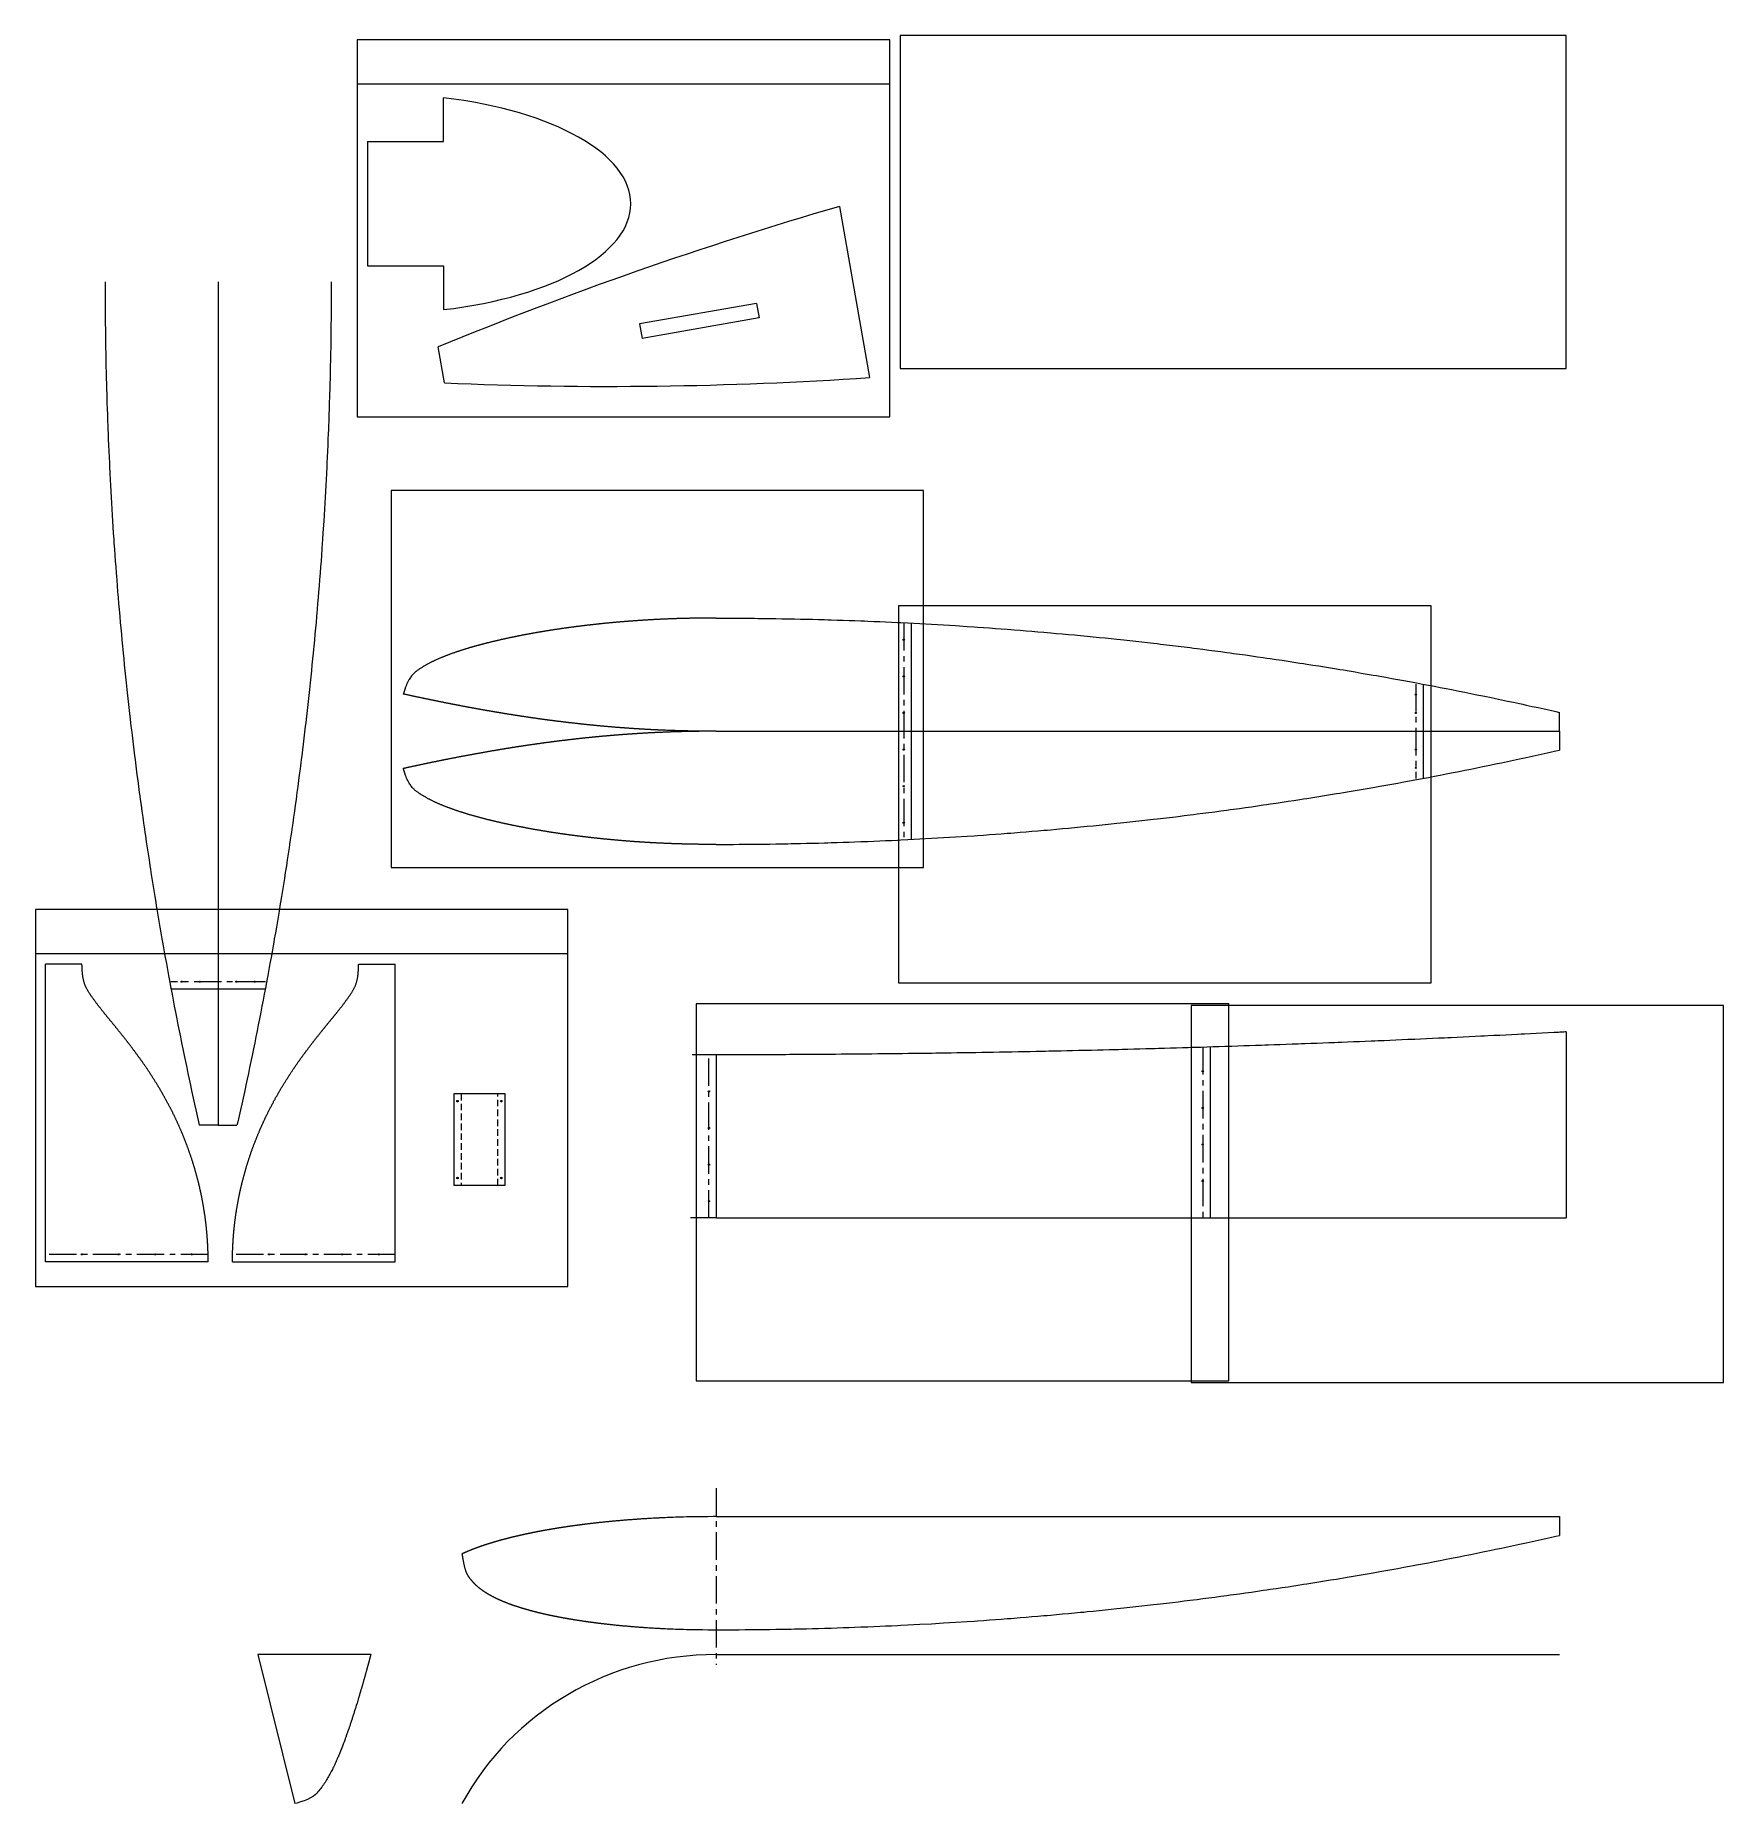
# Model space of a CAD drawing. Units: millimetres at full size, sheet at 1:15. Extents: x -2055 to 2560, y -3096 to 1736.
import ezdxf

# ---------------------------------------------------------------- set-up
doc = ezdxf.new("R2010")
doc.units = ezdxf.units.MM
doc.header["$LTSCALE"] = 15
doc.linetypes.add('CHAIN1', pattern=[8, 5, -1, 1, -1])
doc.linetypes.add('DASHED1', pattern=[1.8, 1.2, -0.6])
doc.layers.add('1-4_B0型紙印刷レイアウト', color=7, linetype='Continuous', lineweight=9)

msp = doc.modelspace()

# ---------------------------------------------------------------- linework, layer by layer
at = {"layer": '1-4_B0型紙印刷レイアウト', "color": 4}
for p, q in [((-1175.56, 1603.92), (280.44, 1603.92)), ((-2055.24, -772.77), (-599.24, -772.77)), ((-193.97, -2311.56), (2111.03, -2311.56)), ((2111.03, -2311.56), (2111.03, -2363.1)), ((-1447.44, -2688.43), (-1345.57, -3095.89)), ((-1138.2, -2688.43), (-1447.44, -2688.43)), ((-193.97, -2688.43), (2111.03, -2688.43))]:
    msp.add_line(p, q, dxfattribs=at)
at = {"layer": '1-4_B0型紙印刷レイアウト'}
for p, q in [((-939.23, 1445.8), (-939.23, 1565.19)), ((-1147.42, 1445.8), (-939.23, 1445.8)), ((-1147.42, 1445.8), (-1147.42, 1105.8)), ((142.89, 1268.4), (225.37, 800.66)), ((-1555.54, 1062.65), (-1555.54, -1242.35)), ((-83.93, 1003.69), (-76.98, 964.3)), ((-76.98, 964.3), (-396.55, 907.95)), ((-936.95, 786.08), (-954.32, 884.56)), ((338.59, 129.98), (338.59, -461.62)), ((1738.59, -36.52), (1738.59, -294.67)), ((2111.03, -165.59), (2111.03, -114.06)), ((-193.97, -165.59), (2111.03, -165.59)), ((2111.03, -165.59), (2111.03, -217.13)), ((-1927.8, -802.4), (-2027.8, -802.4)), ((-2027.8, -1614.96), (-2027.8, -802.4)), ((-1171.39, -802.4), (-1071.38, -802.4)), ((-1071.38, -1614.96), (-1071.38, -802.4)), ((-1426.46, -869.91), (-1684.61, -869.91)), ((2129.05, -987.25), (2129.05, -1494.75)), ((-193.97, -1049.75), (-259.59, -1049.75)), ((-193.97, -1049.75), (-193.97, -1494.75)), ((1156.03, -1028.59), (1156.03, -1494.75)), ((-1555.54, -1242.35), (-1607.08, -1242.35)), ((-1555.54, -1242.35), (-1504, -1242.35)), ((-193.97, -1494.75), (-263.97, -1494.75)), ((-193.97, -1494.75), (2129.05, -1494.75)), ((-1582.8, -1614.96), (-2027.8, -1614.96)), ((-1516.38, -1614.96), (-1071.38, -1614.96))]:
    msp.add_line(p, q, dxfattribs=at)
at = {"layer": '1-4_B0型紙印刷レイアウト', "linetype": 'CHAIN1'}
for p, q in [((318.59, 129.98), (318.59, -461.62)), ((316.84, 84.41), (320.34, 84.41)), ((316.84, -15.59), (320.34, -15.59)), ((1718.59, -36.52), (1718.59, -294.67)), ((1716.84, -65.59), (1720.34, -65.59)), ((316.84, -115.59), (320.34, -115.59)), ((1716.84, -115.59), (1720.34, -115.59)), ((316.84, -215.59), (320.34, -215.59)), ((1716.84, -215.59), (1720.34, -215.59)), ((1716.84, -265.59), (1720.34, -265.59)), ((316.84, -315.59), (320.34, -315.59)), ((316.84, -415.59), (320.34, -415.59)), ((-1426.46, -849.91), (-1684.61, -849.91)), ((-1655.54, -848.16), (-1655.54, -851.66)), ((-1605.54, -848.16), (-1605.54, -851.66)), ((-1505.54, -848.16), (-1505.54, -851.66)), ((-1455.54, -848.16), (-1455.54, -851.66)), ((-213.97, -1494.75), (-213.97, -1049.75)), ((1136.03, -1028.59), (1136.03, -1494.75)), ((1134.28, -1094.75), (1137.78, -1094.75)), ((-212.22, -1149.75), (-215.72, -1149.75)), ((-899.13, -1176.33), (-903.33, -1176.33)), ((-901.23, -1174.23), (-901.23, -1178.43)), ((-779.13, -1176.33), (-783.33, -1176.33)), ((-781.23, -1178.43), (-781.23, -1174.23)), ((1134.28, -1194.75), (1137.78, -1194.75)), ((-212.22, -1249.75), (-215.72, -1249.75)), ((1134.28, -1294.75), (1137.78, -1294.75)), ((-212.22, -1349.75), (-215.72, -1349.75)), ((-903.33, -1386.33), (-899.13, -1386.33)), ((-901.23, -1384.23), (-901.23, -1388.43)), ((-783.33, -1386.33), (-779.13, -1386.33)), ((-781.23, -1388.43), (-781.23, -1384.23)), ((1134.28, -1394.75), (1137.78, -1394.75)), ((-212.22, -1449.75), (-215.72, -1449.75)), ((-1927.8, -1596.71), (-1927.8, -1593.21)), ((-1827.8, -1596.71), (-1827.8, -1593.21)), ((-1727.8, -1596.71), (-1727.8, -1593.21)), ((-1627.8, -1596.71), (-1627.8, -1593.21)), ((-1416.38, -1596.71), (-1416.38, -1593.21)), ((-1316.38, -1596.71), (-1316.38, -1593.21)), ((-1216.38, -1596.71), (-1216.38, -1593.21)), ((-1116.38, -1596.71), (-1116.38, -1593.21)), ((-1582.8, -1594.96), (-2027.8, -1594.96)), ((-1071.38, -1594.96), (-1516.38, -1594.96))]:
    msp.add_line(p, q, dxfattribs=at)
at = {"layer": '1-4_B0型紙印刷レイアウト', "linetype": 'DASHED1'}
for p, q in [((-891.23, -1156.33), (-891.23, -1406.33)), ((-791.23, -1406.33), (-791.23, -1156.33))]:
    msp.add_line(p, q, dxfattribs=at)
at = {"layer": '1-4_B0型紙印刷レイアウト', "color": 4, "linetype": 'CHAIN1'}
msp.add_line((-193.97, -2234.31), (-193.97, -2716.94), dxfattribs=at)
at = {"layer": '1-4_B0型紙印刷レイアウト', "color": 4}
for points in [[(280.44, 693.92), (280.44, 1723.92), (-1175.56, 1723.92), (-1175.56, 693.92)], [(2129.21, 825.94), (2129.21, 1735.94), (309.21, 1735.94), (309.21, 825.94)], [(373.06, -537.75), (373.06, 492.25), (-1082.94, 492.25), (-1082.94, -537.75)], [(1760.07, -852.84), (1760.07, 177.16), (304.07, 177.16), (304.07, -852.84)], [(-599.24, -1682.77), (-599.24, -652.77), (-2055.24, -652.77), (-2055.24, -1682.77)], [(1206.91, -1940.6), (1206.91, -910.6), (-249.09, -910.6), (-249.09, -1940.6)], [(2560, -1945.35), (2560, -915.35), (1104, -915.35), (1104, -1945.35)]]:
    msp.add_lwpolyline(points, close=True, dxfattribs=at)
at = {"layer": '1-4_B0型紙印刷レイアウト'}
for points in [[(-1147.42, 1105.8), (-939.23, 1105.8), (-939.23, 986.41)], [(-1864.77, 1062.65), (-1864.77, 1062.18), (-1864.77, 1061.37), (-1864.77, 1060.56), (-1864.77, 1059.74), (-1864.77, 1058.93), (-1864.77, 1058.12), (-1864.77, 1057.65), (-1864.76, 1048.23), (-1864.71, 1032), (-1864.63, 1015.77), (-1864.53, 999.53), (-1864.39, 983.3), (-1864.24, 967.07), (-1864.14, 957.65), (-1864.04, 948.23), (-1863.85, 932), (-1863.63, 915.77), (-1863.39, 899.53), (-1863.14, 883.3), (-1862.85, 867.06), (-1862.67, 857.65), (-1862.49, 848.23), (-1862.14, 832), (-1861.78, 815.76), (-1861.38, 799.53), (-1860.96, 783.3), (-1860.51, 767.06), (-1860.24, 757.65), (-1859.96, 748.23), (-1859.46, 732), (-1858.93, 715.76), (-1858.38, 699.53), (-1857.81, 683.3), (-1857.2, 667.06), (-1856.84, 657.65), (-1856.47, 648.23), (-1855.82, 632), (-1855.13, 615.76), (-1854.43, 599.53)], [(-1246.3, 1062.65), (-1246.3, 1062.18), (-1246.3, 1061.37), (-1246.3, 1060.56), (-1246.31, 1059.74), (-1246.31, 1058.93), (-1246.31, 1058.12), (-1246.31, 1057.65), (-1246.32, 1048.23), (-1246.37, 1032), (-1246.44, 1015.77), (-1246.55, 999.53), (-1246.68, 983.3), (-1246.83, 967.07), (-1246.93, 957.65), (-1247.04, 948.23), (-1247.23, 932), (-1247.44, 915.77), (-1247.68, 899.53), (-1247.94, 883.3), (-1248.22, 867.06), (-1248.4, 857.65), (-1248.59, 848.23), (-1248.93, 832), (-1249.3, 815.76), (-1249.7, 799.53), (-1250.12, 783.3), (-1250.56, 767.06), (-1250.83, 757.65), (-1251.11, 748.23), (-1251.62, 732), (-1252.14, 715.76), (-1252.69, 699.53), (-1253.27, 683.3), (-1253.87, 667.06), (-1254.23, 657.65), (-1254.6, 648.23), (-1255.26, 632), (-1255.94, 615.76), (-1256.65, 599.53)], [(-83.93, 1003.69), (-403.5, 947.34), (-396.55, 907.95)], [(-1854.43, 599.53), (-1853.69, 583.3), (-1852.94, 567.06), (-1852.49, 557.65), (-1851.56, 538.81), (-1849.89, 506.33), (-1848.11, 473.86), (-1846.24, 441.39), (-1844.25, 408.93), (-1842.16, 376.47), (-1840.9, 357.65), (-1840.26, 348.23), (-1839.12, 331.99), (-1837.96, 315.76), (-1836.77, 299.52), (-1835.56, 283.29), (-1834.32, 267.06), (-1833.59, 257.65), (-1832.86, 248.23), (-1831.57, 231.99), (-1830.26, 215.76), (-1828.92, 199.52), (-1827.56, 183.29), (-1826.18, 167.06), (-1825.37, 157.65), (-1824.55, 148.23), (-1823.11, 131.99), (-1821.65, 115.76), (-1820.17, 99.52), (-1818.66, 83.29), (-1817.13, 67.06), (-1816.22, 57.65), (-1815.31, 48.23), (-1813.71, 31.99), (-1812.09, 15.75), (-1810.43, -0.48), (-1808.76, -16.71), (-1807.06, -32.94), (-1806.06, -42.35), (-1805.05, -51.77)], [(-1256.65, 599.53), (-1257.38, 583.3), (-1258.14, 567.06), (-1258.59, 557.65), (-1259.52, 538.81), (-1261.19, 506.33), (-1262.96, 473.86), (-1264.84, 441.39), (-1266.82, 408.93), (-1268.91, 376.47), (-1270.17, 357.65), (-1270.82, 348.23), (-1271.95, 331.99), (-1273.12, 315.76), (-1274.3, 299.52), (-1275.52, 283.29), (-1276.75, 267.06), (-1277.48, 257.65), (-1278.22, 248.23), (-1279.51, 231.99), (-1280.82, 215.76), (-1282.15, 199.52), (-1283.51, 183.29), (-1284.9, 167.06), (-1285.71, 157.65), (-1286.53, 148.23), (-1287.96, 131.99), (-1289.42, 115.76), (-1290.9, 99.52), (-1292.41, 83.29), (-1293.95, 67.06), (-1294.85, 57.65), (-1295.77, 48.23), (-1297.37, 31.99), (-1298.99, 15.75), (-1300.64, -0.48), (-1302.32, -16.71), (-1304.02, -32.94), (-1305.02, -42.35), (-1306.02, -51.77)], [(-694.92, 102.11), (-696.54, 101.82), (-698.16, 101.52), (-699.79, 101.23), (-701.41, 100.94), (-703.03, 100.64), (-703.97, 100.47), (-704.92, 100.3), (-706.54, 100), (-708.16, 99.7), (-709.79, 99.4), (-711.41, 99.1), (-713.03, 98.79), (-713.97, 98.62), (-714.92, 98.44), (-716.54, 98.13), (-718.16, 97.83), (-719.79, 97.52), (-721.41, 97.21), (-723.03, 96.9), (-723.97, 96.71), (-724.92, 96.53), (-726.54, 96.22), (-728.16, 95.9), (-729.79, 95.59), (-731.41, 95.27), (-733.03, 94.95), (-733.97, 94.76), (-734.92, 94.57), (-736.54, 94.25), (-738.16, 93.93), (-739.79, 93.6), (-741.41, 93.27), (-743.03, 92.94), (-743.97, 92.75), (-744.92, 92.56), (-746.54, 92.23), (-748.16, 91.9), (-749.79, 91.56), (-751.41, 91.23)], [(-639.79, 111.27), (-641.41, 111.02), (-643.03, 110.77), (-643.97, 110.62), (-644.92, 110.47), (-646.54, 110.22), (-648.16, 109.96), (-649.79, 109.71), (-651.41, 109.45), (-653.03, 109.19), (-653.97, 109.04), (-654.92, 108.89), (-656.54, 108.63), (-658.16, 108.36), (-659.79, 108.1), (-661.41, 107.84), (-663.03, 107.57), (-663.97, 107.41), (-664.92, 107.26), (-666.54, 106.99), (-668.16, 106.72), (-669.79, 106.45), (-671.41, 106.18), (-673.03, 105.9), (-673.97, 105.75), (-674.92, 105.59), (-676.54, 105.32), (-678.16, 105.05), (-679.79, 104.77), (-681.41, 104.5), (-683.03, 104.22), (-683.97, 104.06), (-684.92, 103.89), (-686.54, 103.61), (-688.16, 103.32), (-689.79, 103.03), (-691.41, 102.74), (-693.03, 102.45), (-693.97, 102.28), (-694.92, 102.11)], [(-583.97, 119.23), (-584.92, 119.11), (-586.54, 118.89), (-588.16, 118.68), (-589.79, 118.46), (-591.41, 118.24), (-593.03, 118.03), (-593.97, 117.9), (-594.92, 117.77), (-596.54, 117.55), (-598.16, 117.33), (-599.79, 117.1), (-601.41, 116.88), (-603.03, 116.65), (-603.97, 116.52), (-604.92, 116.39), (-606.54, 116.16), (-608.16, 115.94), (-609.79, 115.71), (-611.41, 115.47), (-613.03, 115.24), (-613.97, 115.11), (-614.92, 114.97), (-616.54, 114.74), (-618.16, 114.5), (-619.79, 114.27), (-621.41, 114.03), (-623.03, 113.79), (-623.97, 113.65), (-624.92, 113.51), (-626.54, 113.27), (-628.16, 113.03), (-629.79, 112.79), (-631.41, 112.54), (-633.03, 112.3), (-633.97, 112.16), (-634.92, 112.01), (-636.54, 111.77), (-638.16, 111.52), (-639.79, 111.27)], [(-528.16, 125.99), (-529.79, 125.81), (-531.41, 125.63), (-533.03, 125.45), (-533.97, 125.34), (-534.92, 125.23), (-536.54, 125.05), (-538.16, 124.86), (-539.79, 124.68), (-541.41, 124.49), (-543.03, 124.3), (-543.97, 124.19), (-544.92, 124.08), (-546.54, 123.89), (-548.16, 123.7), (-549.79, 123.51), (-551.41, 123.32), (-553.03, 123.12), (-553.97, 123.01), (-554.92, 122.9), (-556.54, 122.7), (-558.16, 122.5), (-559.79, 122.31), (-561.41, 122.11), (-563.03, 121.91), (-563.97, 121.79), (-564.92, 121.67), (-566.54, 121.47), (-568.16, 121.27), (-569.79, 121.06), (-571.41, 120.86), (-573.03, 120.65), (-573.97, 120.53), (-574.92, 120.41), (-576.54, 120.2), (-578.16, 119.99), (-579.79, 119.78), (-581.41, 119.57), (-583.03, 119.36), (-583.97, 119.23)], [(-473.03, 131.54), (-473.97, 131.45), (-474.92, 131.37), (-476.54, 131.22), (-478.16, 131.07), (-479.79, 130.92), (-481.41, 130.77), (-483.03, 130.61), (-483.97, 130.52), (-484.92, 130.44), (-486.54, 130.28), (-488.16, 130.12), (-489.79, 129.97), (-491.41, 129.81), (-493.03, 129.65), (-493.97, 129.56), (-494.92, 129.47), (-496.54, 129.31), (-498.16, 129.15), (-499.79, 128.98), (-501.41, 128.82), (-503.03, 128.65), (-503.97, 128.56), (-504.92, 128.46), (-506.54, 128.3), (-508.16, 128.13), (-509.79, 127.96), (-511.41, 127.79), (-513.03, 127.62), (-513.97, 127.52), (-514.92, 127.42), (-516.54, 127.25), (-518.16, 127.08), (-519.79, 126.9), (-521.41, 126.73), (-523.03, 126.55), (-523.97, 126.45), (-524.92, 126.35), (-526.54, 126.17), (-528.16, 125.99)], [(-416.54, 136.12), (-418.16, 136), (-419.79, 135.88), (-421.41, 135.76), (-423.03, 135.65), (-423.97, 135.58), (-424.92, 135.51), (-426.54, 135.39), (-428.16, 135.26), (-429.79, 135.14), (-431.41, 135.02), (-433.03, 134.89), (-433.97, 134.82), (-434.92, 134.75), (-436.54, 134.62), (-438.16, 134.49), (-439.79, 134.37), (-441.41, 134.24), (-443.03, 134.11), (-443.97, 134.03), (-444.92, 133.96), (-446.54, 133.83), (-448.16, 133.69), (-449.79, 133.56), (-451.41, 133.43), (-453.03, 133.29), (-453.97, 133.21), (-454.92, 133.13), (-456.54, 133), (-458.16, 132.86), (-459.79, 132.72), (-461.41, 132.57), (-463.03, 132.43), (-463.97, 132.35), (-464.92, 132.27), (-466.54, 132.12), (-468.16, 131.98), (-469.79, 131.83), (-471.41, 131.69), (-473.03, 131.54)], [(-361.41, 139.52), (-363.03, 139.44), (-363.97, 139.39), (-364.92, 139.34), (-366.54, 139.25), (-368.16, 139.16), (-369.79, 139.07), (-371.41, 138.98), (-373.03, 138.89), (-373.97, 138.84), (-374.92, 138.78), (-376.54, 138.69), (-378.16, 138.6), (-379.79, 138.5), (-381.41, 138.41), (-383.03, 138.31), (-383.97, 138.25), (-384.92, 138.2), (-386.54, 138.1), (-388.16, 138), (-389.79, 137.9), (-391.41, 137.8), (-393.03, 137.69), (-393.97, 137.64), (-394.92, 137.58), (-396.54, 137.47), (-398.16, 137.37), (-399.79, 137.26), (-401.41, 137.15), (-403.03, 137.05), (-403.97, 136.98), (-404.92, 136.92), (-406.54, 136.81), (-408.16, 136.7), (-409.79, 136.59), (-411.41, 136.48), (-413.03, 136.36), (-413.97, 136.3), (-414.92, 136.23), (-416.54, 136.12)], [(-304.92, 141.95), (-306.54, 141.9), (-308.16, 141.84), (-309.79, 141.78), (-311.41, 141.73), (-313.03, 141.67), (-313.97, 141.63), (-314.92, 141.6), (-316.54, 141.54), (-318.16, 141.48), (-319.79, 141.41), (-321.41, 141.35), (-323.03, 141.29), (-323.97, 141.25), (-324.92, 141.21), (-326.54, 141.15), (-328.16, 141.08), (-329.79, 141.01), (-331.41, 140.94), (-333.03, 140.88), (-333.97, 140.83), (-334.92, 140.79), (-336.54, 140.72), (-338.16, 140.65), (-339.79, 140.58), (-341.41, 140.5), (-343.03, 140.43), (-343.97, 140.39), (-344.92, 140.34), (-346.54, 140.27), (-348.16, 140.19), (-349.79, 140.11), (-351.41, 140.03), (-353.03, 139.95), (-353.97, 139.9), (-354.92, 139.86), (-356.54, 139.77), (-358.16, 139.69), (-359.79, 139.61), (-361.41, 139.52)], [(-249.79, 143.29), (-251.41, 143.27), (-253.03, 143.24), (-253.97, 143.22), (-254.92, 143.21), (-256.54, 143.18), (-258.16, 143.15), (-259.79, 143.12), (-261.41, 143.09), (-263.03, 143.06), (-263.97, 143.04), (-264.92, 143.02), (-266.54, 142.99), (-268.16, 142.96), (-269.79, 142.92), (-271.41, 142.89), (-273.03, 142.85), (-273.97, 142.83), (-274.92, 142.81), (-276.54, 142.77), (-278.16, 142.73), (-279.79, 142.69), (-281.41, 142.65), (-283.03, 142.6), (-283.97, 142.58), (-284.92, 142.55), (-286.54, 142.51), (-288.16, 142.46), (-289.79, 142.42), (-291.41, 142.37), (-293.03, 142.32), (-293.97, 142.3), (-294.92, 142.27), (-296.54, 142.22), (-298.16, 142.17), (-299.79, 142.12), (-301.41, 142.07), (-303.03, 142.01), (-303.97, 141.98), (-304.92, 141.95)], [(-193.97, 143.64), (-194.92, 143.64), (-196.54, 143.64), (-198.16, 143.64), (-199.79, 143.64), (-201.41, 143.64), (-203.03, 143.64), (-203.97, 143.64), (-204.92, 143.64), (-206.54, 143.64), (-208.16, 143.63), (-209.79, 143.63), (-211.41, 143.63), (-213.03, 143.62), (-213.97, 143.62), (-214.92, 143.62), (-216.54, 143.61), (-218.16, 143.61), (-219.79, 143.6), (-221.41, 143.59), (-223.03, 143.58), (-223.97, 143.57), (-224.92, 143.57), (-226.54, 143.55), (-228.16, 143.54), (-229.79, 143.53), (-231.41, 143.51), (-233.03, 143.5), (-233.97, 143.49), (-234.92, 143.48), (-236.54, 143.46), (-238.16, 143.45), (-239.79, 143.43), (-241.41, 143.41), (-243.03, 143.39), (-243.97, 143.37), (-244.92, 143.36), (-246.54, 143.34), (-248.16, 143.32), (-249.79, 143.29)], [(-193.97, 143.64), (-193.5, 143.64), (-192.69, 143.64), (-191.88, 143.64), (-191.07, 143.64), (-190.26, 143.64), (-189.44, 143.64), (-188.97, 143.64), (-179.56, 143.62), (-163.32, 143.58), (-147.09, 143.5), (-130.86, 143.39), (-114.62, 143.26), (-98.39, 143.11), (-88.97, 143.01), (-79.56, 142.91), (-63.32, 142.71), (-47.09, 142.5), (-30.86, 142.26), (-14.62, 142), (1.61, 141.72), (11.03, 141.54), (20.44, 141.36), (36.68, 141.01), (52.91, 140.64), (69.15, 140.25), (85.38, 139.83), (101.61, 139.38), (111.03, 139.11), (120.44, 138.83), (136.68, 138.33), (152.91, 137.8), (169.15, 137.25), (185.38, 136.67), (201.61, 136.07), (211.03, 135.71), (220.44, 135.34), (236.68, 134.68), (252.91, 134), (269.15, 133.29)], [(269.15, 133.29), (285.38, 132.56), (301.61, 131.8), (311.03, 131.35), (329.87, 130.43), (362.35, 128.75), (394.82, 126.98), (427.29, 125.1), (459.75, 123.12), (492.21, 121.03), (511.03, 119.77), (520.44, 119.12), (536.68, 117.99), (552.92, 116.83), (569.15, 115.64), (585.38, 114.43), (601.61, 113.19), (611.03, 112.46), (620.44, 111.72), (636.68, 110.44), (652.92, 109.12), (669.15, 107.79), (685.38, 106.43), (701.61, 105.05), (711.03, 104.24), (720.45, 103.42), (736.68, 101.98), (752.92, 100.52), (769.15, 99.04), (785.39, 97.53), (801.61, 95.99), (811.03, 95.09), (820.45, 94.18), (836.69, 92.58), (852.92, 90.95), (869.16, 89.3), (885.39, 87.63), (901.61, 85.92), (911.03, 84.93), (920.45, 83.92)], [(-863.03, 63.93), (-863.97, 63.66), (-864.92, 63.39), (-866.54, 62.91), (-868.17, 62.44), (-869.79, 61.96), (-871.41, 61.47), (-873.03, 60.99), (-873.97, 60.71), (-874.92, 60.42), (-876.54, 59.93), (-878.17, 59.44), (-879.79, 58.94), (-881.41, 58.44), (-883.03, 57.93), (-883.97, 57.64), (-884.92, 57.34), (-886.54, 56.83), (-888.17, 56.32), (-889.79, 55.8), (-891.41, 55.28), (-893.03, 54.76), (-893.97, 54.45), (-894.92, 54.14), (-896.54, 53.61), (-898.17, 53.08), (-899.79, 52.54), (-901.41, 52), (-903.03, 51.45), (-903.97, 51.13), (-904.92, 50.81), (-906.54, 50.26), (-908.17, 49.7), (-909.79, 49.13), (-911.41, 48.57), (-913.03, 48), (-913.97, 47.67), (-914.92, 47.34), (-916.55, 46.76), (-918.17, 46.18)], [(-806.54, 78.87), (-808.16, 78.48), (-809.79, 78.08), (-811.41, 77.68), (-813.03, 77.29), (-813.97, 77.05), (-814.92, 76.82), (-816.54, 76.42), (-818.16, 76.01), (-819.79, 75.6), (-821.41, 75.19), (-823.03, 74.78), (-823.97, 74.54), (-824.92, 74.3), (-826.54, 73.88), (-828.16, 73.47), (-829.79, 73.05), (-831.41, 72.62), (-833.03, 72.2), (-833.97, 71.95), (-834.92, 71.7), (-836.54, 71.27), (-838.16, 70.84), (-839.79, 70.41), (-841.41, 69.97), (-843.03, 69.53), (-843.97, 69.28), (-844.92, 69.02), (-846.54, 68.58), (-848.17, 68.13), (-849.79, 67.69), (-851.41, 67.23), (-853.03, 66.78), (-853.97, 66.52), (-854.92, 66.25), (-856.54, 65.79), (-858.17, 65.33), (-859.79, 64.87), (-861.41, 64.4), (-863.03, 63.93)], [(-751.41, 91.23), (-753.03, 90.89), (-753.97, 90.69), (-754.92, 90.49), (-756.54, 90.15), (-758.16, 89.81), (-759.79, 89.47), (-761.41, 89.12), (-763.03, 88.78), (-763.97, 88.57), (-764.92, 88.37), (-766.54, 88.02), (-768.16, 87.67), (-769.79, 87.32), (-771.41, 86.96), (-773.03, 86.6), (-773.97, 86.4), (-774.92, 86.19), (-776.54, 85.83), (-778.16, 85.47), (-779.79, 85.1), (-781.41, 84.74), (-783.03, 84.37), (-783.97, 84.16), (-784.92, 83.95), (-786.54, 83.58), (-788.16, 83.2), (-789.79, 82.83), (-791.41, 82.46), (-793.03, 82.08), (-793.97, 81.86), (-794.92, 81.64), (-796.54, 81.26), (-798.16, 80.88), (-799.79, 80.49), (-801.41, 80.1), (-803.03, 79.72), (-803.97, 79.49), (-804.92, 79.26), (-806.54, 78.87)], [(920.45, 83.92), (936.69, 82.17), (952.92, 80.39), (969.16, 78.58), (985.39, 76.75), (1001.62, 74.9), (1011.03, 73.81), (1020.45, 72.71), (1036.69, 70.8), (1052.92, 68.85), (1069.16, 66.89), (1085.39, 64.89), (1101.62, 62.88), (1111.03, 61.69), (1120.45, 60.5), (1136.69, 58.43), (1152.92, 56.32), (1169.16, 54.2), (1185.39, 52.05), (1201.62, 49.87), (1211.03, 48.59), (1220.45, 47.31), (1236.69, 45.07), (1252.93, 42.81), (1269.16, 40.53), (1285.39, 38.22), (1301.62, 35.88), (1311.03, 34.51), (1320.45, 33.14), (1336.69, 30.74), (1352.93, 28.32), (1369.16, 25.88), (1385.39, 23.41), (1401.62, 20.91), (1411.03, 19.45), (1420.45, 17.98), (1436.69, 15.42), (1452.93, 12.84), (1469.16, 10.23), (1485.39, 7.6)], [(-973.97, 22.59), (-974.92, 22.11), (-976.56, 21.26), (-978.19, 20.41), (-979.81, 19.55), (-981.43, 18.68), (-983.04, 17.8), (-983.97, 17.28), (-984.92, 16.76), (-986.56, 15.84), (-988.19, 14.91), (-989.81, 13.97), (-991.43, 13.03), (-993.04, 12.07), (-993.97, 11.51), (-994.93, 10.94), (-996.56, 9.95), (-998.19, 8.94), (-999.82, 7.92), (-1001.43, 6.9), (-1003.04, 5.86), (-1003.97, 5.25), (-1004.94, 4.61), (-1006.59, 3.5), (-1008.23, 2.36), (-1009.86, 1.21), (-1011.47, 0.03), (-1013.06, -1.17), (-1013.97, -1.88), (-1014.98, -2.68), (-1016.68, -4.1), (-1018.35, -5.55), (-1019.98, -7.05), (-1021.57, -8.59), (-1023.11, -10.18), (-1023.97, -11.12), (-1025.04, -12.34), (-1026.82, -14.49), (-1028.52, -16.71), (-1030.14, -19)], [(-918.17, 46.18), (-919.8, 45.59), (-921.42, 45), (-923.04, 44.4), (-923.97, 44.04), (-924.92, 43.68), (-926.54, 43.05), (-928.17, 42.42), (-929.79, 41.78), (-931.41, 41.14), (-933.03, 40.5), (-933.97, 40.13), (-934.92, 39.76), (-936.54, 39.13), (-938.17, 38.5), (-939.79, 37.87), (-941.42, 37.24), (-943.04, 36.59), (-943.97, 36.22), (-944.92, 35.83), (-946.55, 35.16), (-948.18, 34.48), (-949.8, 33.79), (-951.42, 33.09), (-953.04, 32.38), (-953.97, 31.97), (-954.92, 31.56), (-956.55, 30.83), (-958.17, 30.11), (-959.8, 29.37), (-961.42, 28.63), (-963.04, 27.89), (-963.97, 27.45), (-964.92, 27.01), (-966.55, 26.23), (-968.18, 25.45), (-969.8, 24.67), (-971.42, 23.87), (-973.04, 23.06), (-973.97, 22.59)], [(1485.39, 7.6), (1501.62, 4.94), (1511.03, 3.39), (1520.45, 1.82), (1536.69, -0.89), (1552.93, -3.64), (1569.16, -6.41), (1585.39, -9.2), (1601.62, -12.02), (1611.03, -13.67), (1620.45, -15.32), (1636.69, -18.2), (1652.93, -21.11), (1669.16, -24.04), (1685.39, -27), (1701.62, -29.98), (1711.03, -31.72), (1720.45, -33.48), (1736.69, -36.52), (1752.93, -39.59), (1769.17, -42.68), (1785.39, -45.8), (1801.62, -48.94), (1811.03, -50.78), (1820.45, -52.63), (1836.69, -55.84), (1852.93, -59.07), (1869.17, -62.33), (1885.39, -65.62), (1901.62, -68.93), (1911.03, -70.86), (1920.45, -72.8), (1936.7, -76.16), (1952.94, -79.56), (1969.17, -82.98), (1985.4, -86.42), (2001.62, -89.9), (2011.03, -91.94), (2020.45, -93.99), (2036.69, -97.54)], [(-1030.14, -19), (-1031.68, -21.33), (-1033.15, -23.72), (-1033.97, -25.12), (-1035.09, -27.11), (-1036.92, -30.59), (-1038.63, -34.12), (-1040.23, -37.71), (-1041.75, -41.34), (-1043.18, -45), (-1043.97, -47.14), (-1044.54, -48.69), (-1045.48, -51.37), (-1046.4, -54.06), (-1047.3, -56.76), (-1048.19, -59.46), (-1049.07, -62.16), (-1049.57, -63.73)], [(-1805.05, -51.77), (-1803.3, -68.01), (-1801.52, -84.25), (-1799.71, -100.48), (-1797.88, -116.71), (-1796.03, -132.94), (-1794.94, -142.35), (-1793.84, -151.77), (-1791.93, -168.01), (-1789.99, -184.25), (-1788.02, -200.48), (-1786.03, -216.71), (-1784.01, -232.94), (-1782.82, -242.35), (-1781.63, -251.77), (-1779.56, -268.01), (-1777.46, -284.25), (-1775.33, -300.48), (-1773.18, -316.71), (-1771, -332.94), (-1769.73, -342.35), (-1768.44, -351.77), (-1766.21, -368.01), (-1763.95, -384.25), (-1761.66, -400.48), (-1759.35, -416.71), (-1757.01, -432.94), (-1755.65, -442.35), (-1754.27, -451.77), (-1751.88, -468.01), (-1749.46, -484.25), (-1747.01, -500.48), (-1744.54, -516.71), (-1742.04, -532.94), (-1740.58, -542.35), (-1739.11, -551.77), (-1736.56, -568.01), (-1733.97, -584.25), (-1731.37, -600.49), (-1728.73, -616.72)], [(-1306.02, -51.77), (-1307.78, -68.01), (-1309.56, -84.25), (-1311.36, -100.48), (-1313.19, -116.71), (-1315.05, -132.94), (-1316.14, -142.35), (-1317.23, -151.77), (-1319.15, -168.01), (-1321.09, -184.25), (-1323.06, -200.48), (-1325.05, -216.71), (-1327.07, -232.94), (-1328.25, -242.35), (-1329.44, -251.77), (-1331.52, -268.01), (-1333.62, -284.25), (-1335.75, -300.48), (-1337.9, -316.71), (-1340.07, -332.94), (-1341.35, -342.35), (-1342.63, -351.77), (-1344.87, -368.01), (-1347.13, -384.25), (-1349.41, -400.48), (-1351.73, -416.71), (-1354.06, -432.94), (-1355.43, -442.35), (-1356.81, -451.77), (-1359.2, -468.01), (-1361.62, -484.25), (-1364.06, -500.48), (-1366.54, -516.71), (-1369.03, -532.94), (-1370.49, -542.35), (-1371.96, -551.77), (-1374.52, -568.01), (-1377.1, -584.25), (-1379.71, -600.49), (-1382.34, -616.72)], [(-1039.79, -65.87), (-1041.41, -65.52), (-1043.03, -65.16), (-1043.97, -64.96), (-1044.5, -64.84), (-1045.41, -64.64), (-1046.32, -64.44), (-1047.23, -64.24), (-1048.14, -64.04), (-1049.05, -63.84), (-1049.57, -63.73)], [(-983.97, -77.79), (-984.92, -77.6), (-986.54, -77.26), (-988.16, -76.92), (-989.79, -76.58), (-991.41, -76.24), (-993.03, -75.89), (-993.97, -75.7), (-994.92, -75.5), (-996.54, -75.16), (-998.16, -74.81), (-999.79, -74.47), (-1001.41, -74.13), (-1003.03, -73.78), (-1003.97, -73.58), (-1004.92, -73.38), (-1006.54, -73.04), (-1008.16, -72.69), (-1009.79, -72.35), (-1011.41, -72), (-1013.03, -71.65), (-1013.97, -71.45), (-1014.92, -71.25), (-1016.54, -70.9), (-1018.16, -70.55), (-1019.79, -70.2), (-1021.41, -69.85), (-1023.03, -69.51), (-1023.97, -69.3), (-1024.92, -69.1), (-1026.54, -68.75), (-1028.16, -68.4), (-1029.79, -68.05), (-1031.41, -67.69), (-1033.03, -67.34), (-1033.97, -67.14), (-1034.92, -66.93), (-1036.54, -66.58), (-1038.16, -66.23), (-1039.79, -65.87)], [(-928.16, -89.15), (-929.79, -88.83), (-931.41, -88.51), (-933.03, -88.18), (-933.97, -87.99), (-934.92, -87.81), (-936.54, -87.48), (-938.16, -87.16), (-939.79, -86.83), (-941.41, -86.51), (-943.03, -86.18), (-943.97, -85.99), (-944.92, -85.8), (-946.54, -85.48), (-948.16, -85.15), (-949.79, -84.82), (-951.41, -84.49), (-953.03, -84.16), (-953.97, -83.97), (-954.92, -83.78), (-956.54, -83.45), (-958.16, -83.12), (-959.79, -82.79), (-961.41, -82.46), (-963.03, -82.12), (-963.97, -81.93), (-964.92, -81.74), (-966.54, -81.4), (-968.16, -81.07), (-969.79, -80.74), (-971.41, -80.4), (-973.03, -80.07), (-973.97, -79.87), (-974.92, -79.68), (-976.54, -79.34), (-978.16, -79), (-979.79, -78.66), (-981.41, -78.33), (-983.03, -77.99), (-983.97, -77.79)], [(-873.03, -99.76), (-873.97, -99.58), (-874.92, -99.41), (-876.54, -99.1), (-878.16, -98.8), (-879.79, -98.49), (-881.41, -98.19), (-883.03, -97.88), (-883.97, -97.7), (-884.92, -97.52), (-886.54, -97.22), (-888.16, -96.91), (-889.79, -96.6), (-891.41, -96.29), (-893.03, -95.98), (-893.97, -95.8), (-894.92, -95.62), (-896.54, -95.31), (-898.16, -95), (-899.79, -94.69), (-901.41, -94.38), (-903.03, -94.06), (-903.97, -93.88), (-904.92, -93.7), (-906.54, -93.39), (-908.16, -93.07), (-909.79, -92.76), (-911.41, -92.44), (-913.03, -92.12), (-913.97, -91.94), (-914.92, -91.76), (-916.54, -91.44), (-918.16, -91.12), (-919.79, -90.8), (-921.41, -90.48), (-923.03, -90.16), (-923.97, -89.98), (-924.92, -89.79), (-926.54, -89.47), (-928.16, -89.15)], [(-816.54, -109.95), (-818.16, -109.66), (-819.79, -109.38), (-821.41, -109.1), (-823.03, -108.81), (-823.97, -108.65), (-824.92, -108.48), (-826.54, -108.19), (-828.16, -107.91), (-829.79, -107.62), (-831.41, -107.33), (-833.03, -107.05), (-833.97, -106.88), (-834.92, -106.71), (-836.54, -106.42), (-838.16, -106.13), (-839.79, -105.84), (-841.41, -105.55), (-843.03, -105.26), (-843.97, -105.09), (-844.92, -104.92), (-846.54, -104.62), (-848.16, -104.33), (-849.79, -104.04), (-851.41, -103.74), (-853.03, -103.45), (-853.97, -103.27), (-854.92, -103.1), (-856.54, -102.81), (-858.16, -102.51), (-859.79, -102.21), (-861.41, -101.91), (-863.03, -101.61), (-863.97, -101.44), (-864.92, -101.26), (-866.54, -100.96), (-868.16, -100.66), (-869.79, -100.36), (-871.41, -100.06), (-873.03, -99.76)], [(-761.41, -119.17), (-763.03, -118.91), (-763.97, -118.76), (-764.92, -118.61), (-766.54, -118.35), (-768.16, -118.08), (-769.79, -117.82), (-771.41, -117.55), (-773.03, -117.29), (-773.97, -117.13), (-774.92, -116.98), (-776.54, -116.71), (-778.16, -116.45), (-779.79, -116.18), (-781.41, -115.91), (-783.03, -115.64), (-783.97, -115.48), (-784.92, -115.33), (-786.54, -115.06), (-788.16, -114.79), (-789.79, -114.51), (-791.41, -114.24), (-793.03, -113.97), (-793.97, -113.81), (-794.92, -113.65), (-796.54, -113.38), (-798.16, -113.1), (-799.79, -112.83), (-801.41, -112.55), (-803.03, -112.27), (-803.97, -112.11), (-804.92, -111.95), (-806.54, -111.67), (-808.16, -111.39), (-809.79, -111.11), (-811.41, -110.83), (-813.03, -110.55), (-813.97, -110.39), (-814.92, -110.23), (-816.54, -109.95)], [(-704.92, -127.86), (-706.54, -127.62), (-708.16, -127.38), (-709.79, -127.14), (-711.41, -126.9), (-713.03, -126.66), (-713.97, -126.52), (-714.92, -126.38), (-716.54, -126.14), (-718.16, -125.89), (-719.79, -125.65), (-721.41, -125.4), (-723.03, -125.16), (-723.97, -125.02), (-724.92, -124.87), (-726.54, -124.63), (-728.16, -124.38), (-729.79, -124.13), (-731.41, -123.88), (-733.03, -123.64), (-733.97, -123.49), (-734.92, -123.35), (-736.54, -123.09), (-738.16, -122.84), (-739.79, -122.59), (-741.41, -122.34), (-743.03, -122.09), (-743.97, -121.94), (-744.92, -121.79), (-746.54, -121.54), (-748.16, -121.28), (-749.79, -121.03), (-751.41, -120.77), (-753.03, -120.51), (-753.97, -120.36), (-754.92, -120.21), (-756.54, -119.95), (-758.16, -119.69), (-759.79, -119.43), (-761.41, -119.17)], [(-649.79, -135.53), (-651.41, -135.32), (-653.03, -135.1), (-653.97, -134.98), (-654.92, -134.85), (-656.54, -134.64), (-658.16, -134.42), (-659.79, -134.2), (-661.41, -133.98), (-663.03, -133.76), (-663.97, -133.63), (-664.92, -133.51), (-666.54, -133.28), (-668.16, -133.06), (-669.79, -132.84), (-671.41, -132.62), (-673.03, -132.39), (-673.97, -132.26), (-674.92, -132.13), (-676.54, -131.91), (-678.16, -131.68), (-679.79, -131.45), (-681.41, -131.23), (-683.03, -131), (-683.97, -130.87), (-684.92, -130.73), (-686.54, -130.5), (-688.16, -130.27), (-689.79, -130.04), (-691.41, -129.81), (-693.03, -129.58), (-693.97, -129.44), (-694.92, -129.31), (-696.54, -129.07), (-698.16, -128.84), (-699.79, -128.6), (-701.41, -128.37), (-703.03, -128.13), (-703.97, -127.99), (-704.92, -127.86)], [(-593.97, -142.47), (-594.92, -142.36), (-596.54, -142.17), (-598.16, -141.98), (-599.79, -141.79), (-601.41, -141.6), (-603.03, -141.4), (-603.97, -141.29), (-604.92, -141.18), (-606.54, -140.98), (-608.16, -140.79), (-609.79, -140.59), (-611.41, -140.4), (-613.03, -140.2), (-613.97, -140.08), (-614.92, -139.97), (-616.54, -139.77), (-618.16, -139.57), (-619.79, -139.37), (-621.41, -139.17), (-623.03, -138.97), (-623.97, -138.85), (-624.92, -138.73), (-626.54, -138.53), (-628.16, -138.32), (-629.79, -138.12), (-631.41, -137.91), (-633.03, -137.71), (-633.97, -137.59), (-634.92, -137.46), (-636.54, -137.26), (-638.16, -137.05), (-639.79, -136.84), (-641.41, -136.63), (-643.03, -136.42), (-643.97, -136.3), (-644.92, -136.17), (-646.54, -135.96), (-648.16, -135.75), (-649.79, -135.53)], [(-538.16, -148.54), (-539.79, -148.38), (-541.41, -148.21), (-543.03, -148.05), (-543.97, -147.95), (-544.92, -147.85), (-546.54, -147.69), (-548.16, -147.52), (-549.79, -147.35), (-551.41, -147.18), (-553.03, -147.01), (-553.97, -146.91), (-554.92, -146.81), (-556.54, -146.64), (-558.16, -146.47), (-559.79, -146.3), (-561.41, -146.12), (-563.03, -145.95), (-563.97, -145.84), (-564.92, -145.74), (-566.54, -145.57), (-568.16, -145.39), (-569.79, -145.21), (-571.41, -145.03), (-573.03, -144.85), (-573.97, -144.75), (-574.92, -144.64), (-576.54, -144.46), (-578.16, -144.28), (-579.79, -144.1), (-581.41, -143.92), (-583.03, -143.73), (-583.97, -143.62), (-584.92, -143.52), (-586.54, -143.33), (-588.16, -143.14), (-589.79, -142.96), (-591.41, -142.77), (-593.03, -142.58), (-593.97, -142.47)], [(2036.69, -97.54), (2052.93, -101.12), (2069.16, -104.72), (2085.39, -108.33), (2101.61, -111.95), (2111.03, -114.06)], [(-593.97, -188.72), (-594.92, -188.83), (-596.54, -189.02), (-598.16, -189.21), (-599.79, -189.4), (-601.41, -189.59), (-603.03, -189.78), (-603.97, -189.9), (-604.92, -190.01), (-606.54, -190.2), (-608.16, -190.4), (-609.79, -190.6), (-611.41, -190.79), (-613.03, -190.99), (-613.97, -191.1), (-614.92, -191.22), (-616.54, -191.42), (-618.16, -191.62), (-619.79, -191.82), (-621.41, -192.02), (-623.03, -192.22), (-623.97, -192.34), (-624.92, -192.46), (-626.54, -192.66), (-628.16, -192.87), (-629.79, -193.07), (-631.41, -193.28), (-633.03, -193.48), (-633.97, -193.6), (-634.92, -193.72), (-636.54, -193.93), (-638.16, -194.14), (-639.79, -194.35), (-641.41, -194.56), (-643.03, -194.77), (-643.97, -194.89), (-644.92, -195.02), (-646.54, -195.23), (-648.16, -195.44), (-649.79, -195.66)], [(-538.16, -182.65), (-539.79, -182.81), (-541.41, -182.98), (-543.03, -183.14), (-543.97, -183.24), (-544.92, -183.33), (-546.54, -183.5), (-548.16, -183.67), (-549.79, -183.84), (-551.41, -184.01), (-553.03, -184.18), (-553.97, -184.28), (-554.92, -184.38), (-556.54, -184.55), (-558.16, -184.72), (-559.79, -184.89), (-561.41, -185.07), (-563.03, -185.24), (-563.97, -185.34), (-564.92, -185.45), (-566.54, -185.62), (-568.16, -185.8), (-569.79, -185.98), (-571.41, -186.16), (-573.03, -186.34), (-573.97, -186.44), (-574.92, -186.54), (-576.54, -186.73), (-578.16, -186.91), (-579.79, -187.09), (-581.41, -187.27), (-583.03, -187.46), (-583.97, -187.56), (-584.92, -187.67), (-586.54, -187.86), (-588.16, -188.04), (-589.79, -188.23), (-591.41, -188.42), (-593.03, -188.61), (-593.97, -188.72)], [(-483.03, -153.66), (-483.97, -153.58), (-484.92, -153.5), (-486.54, -153.36), (-488.16, -153.22), (-489.79, -153.08), (-491.41, -152.94), (-493.03, -152.8), (-493.97, -152.72), (-494.92, -152.63), (-496.54, -152.49), (-498.16, -152.34), (-499.79, -152.2), (-501.41, -152.05), (-503.03, -151.91), (-503.97, -151.82), (-504.92, -151.74), (-506.54, -151.59), (-508.16, -151.44), (-509.79, -151.29), (-511.41, -151.14), (-513.03, -150.99), (-513.97, -150.9), (-514.92, -150.81), (-516.54, -150.66), (-518.16, -150.5), (-519.79, -150.35), (-521.41, -150.19), (-523.03, -150.03), (-523.97, -149.94), (-524.92, -149.85), (-526.54, -149.69), (-528.16, -149.54), (-529.79, -149.38), (-531.41, -149.22), (-533.03, -149.06), (-533.97, -148.96), (-534.92, -148.87), (-536.54, -148.71), (-538.16, -148.54)], [(-483.03, -177.53), (-483.97, -177.61), (-484.92, -177.69), (-486.54, -177.83), (-488.16, -177.97), (-489.79, -178.11), (-491.41, -178.25), (-493.03, -178.39), (-493.97, -178.47), (-494.92, -178.56), (-496.54, -178.7), (-498.16, -178.84), (-499.79, -178.99), (-501.41, -179.14), (-503.03, -179.28), (-503.97, -179.37), (-504.92, -179.45), (-506.54, -179.6), (-508.16, -179.75), (-509.79, -179.9), (-511.41, -180.05), (-513.03, -180.2), (-513.97, -180.29), (-514.92, -180.38), (-516.54, -180.53), (-518.16, -180.69), (-519.79, -180.84), (-521.41, -181), (-523.03, -181.15), (-523.97, -181.24), (-524.92, -181.34), (-526.54, -181.49), (-528.16, -181.65), (-529.79, -181.81), (-531.41, -181.97), (-533.03, -182.13), (-533.97, -182.23), (-534.92, -182.32), (-536.54, -182.48), (-538.16, -182.65)], [(-426.54, -157.98), (-428.16, -157.87), (-429.79, -157.76), (-431.41, -157.65), (-433.03, -157.53), (-433.97, -157.47), (-434.92, -157.4), (-436.54, -157.29), (-438.16, -157.17), (-439.79, -157.05), (-441.41, -156.94), (-443.03, -156.82), (-443.97, -156.75), (-444.92, -156.68), (-446.54, -156.56), (-448.16, -156.44), (-449.79, -156.32), (-451.41, -156.2), (-453.03, -156.07), (-453.97, -156), (-454.92, -155.93), (-456.54, -155.81), (-458.16, -155.68), (-459.79, -155.55), (-461.41, -155.43), (-463.03, -155.3), (-463.97, -155.22), (-464.92, -155.15), (-466.54, -155.02), (-468.16, -154.89), (-469.79, -154.76), (-471.41, -154.63), (-473.03, -154.49), (-473.97, -154.42), (-474.92, -154.34), (-476.54, -154.21), (-478.16, -154.07), (-479.79, -153.94), (-481.41, -153.8), (-483.03, -153.66)], [(-426.54, -173.21), (-428.16, -173.32), (-429.79, -173.43), (-431.41, -173.54), (-433.03, -173.66), (-433.97, -173.72), (-434.92, -173.79), (-436.54, -173.9), (-438.16, -174.02), (-439.79, -174.14), (-441.41, -174.25), (-443.03, -174.37), (-443.97, -174.44), (-444.92, -174.51), (-446.54, -174.63), (-448.16, -174.75), (-449.79, -174.87), (-451.41, -174.99), (-453.03, -175.12), (-453.97, -175.19), (-454.92, -175.26), (-456.54, -175.38), (-458.16, -175.51), (-459.79, -175.63), (-461.41, -175.76), (-463.03, -175.89), (-463.97, -175.96), (-464.92, -176.04), (-466.54, -176.17), (-468.16, -176.3), (-469.79, -176.43), (-471.41, -176.56), (-473.03, -176.69), (-473.97, -176.77), (-474.92, -176.85), (-476.54, -176.98), (-478.16, -177.12), (-479.79, -177.25), (-481.41, -177.39), (-483.03, -177.53)], [(-371.41, -161.28), (-373.03, -161.19), (-373.97, -161.14), (-374.92, -161.09), (-376.54, -161.01), (-378.16, -160.92), (-379.79, -160.83), (-381.41, -160.75), (-383.03, -160.66), (-383.97, -160.61), (-384.92, -160.55), (-386.54, -160.46), (-388.16, -160.37), (-389.79, -160.28), (-391.41, -160.19), (-393.03, -160.09), (-393.97, -160.04), (-394.92, -159.98), (-396.54, -159.89), (-398.16, -159.79), (-399.79, -159.69), (-401.41, -159.6), (-403.03, -159.5), (-403.97, -159.44), (-404.92, -159.38), (-406.54, -159.28), (-408.16, -159.18), (-409.79, -159.08), (-411.41, -158.98), (-413.03, -158.87), (-413.97, -158.81), (-414.92, -158.75), (-416.54, -158.65), (-418.16, -158.54), (-419.79, -158.43), (-421.41, -158.33), (-423.03, -158.22), (-423.97, -158.15), (-424.92, -158.09), (-426.54, -157.98)], [(-371.41, -169.91), (-373.03, -170), (-373.97, -170.05), (-374.92, -170.1), (-376.54, -170.18), (-378.16, -170.27), (-379.79, -170.35), (-381.41, -170.44), (-383.03, -170.53), (-383.97, -170.58), (-384.92, -170.64), (-386.54, -170.73), (-388.16, -170.82), (-389.79, -170.91), (-391.41, -171), (-393.03, -171.1), (-393.97, -171.15), (-394.92, -171.21), (-396.54, -171.3), (-398.16, -171.4), (-399.79, -171.49), (-401.41, -171.59), (-403.03, -171.69), (-403.97, -171.75), (-404.92, -171.81), (-406.54, -171.91), (-408.16, -172.01), (-409.79, -172.11), (-411.41, -172.21), (-413.03, -172.32), (-413.97, -172.38), (-414.92, -172.44), (-416.54, -172.54), (-418.16, -172.65), (-419.79, -172.75), (-421.41, -172.86), (-423.03, -172.97), (-423.97, -173.03), (-424.92, -173.1), (-426.54, -173.21)], [(-304.92, -164.02), (-306.54, -163.97), (-308.16, -163.92), (-309.79, -163.87), (-311.41, -163.81), (-313.03, -163.76), (-313.97, -163.73), (-314.92, -163.69), (-316.54, -163.64), (-318.16, -163.58), (-319.79, -163.52), (-321.41, -163.47), (-323.03, -163.41), (-323.97, -163.37), (-325.86, -163.3), (-329.1, -163.18), (-332.35, -163.05), (-335.6, -162.92), (-338.84, -162.79), (-342.09, -162.65), (-343.97, -162.57), (-344.92, -162.53), (-346.54, -162.46), (-348.16, -162.39), (-349.79, -162.32), (-351.41, -162.24), (-353.03, -162.17), (-353.97, -162.13), (-354.92, -162.08), (-356.54, -162.01), (-358.16, -161.93), (-359.79, -161.85), (-361.41, -161.77), (-363.03, -161.7), (-363.97, -161.65), (-364.92, -161.6), (-366.54, -161.52), (-368.16, -161.44), (-369.79, -161.36), (-371.41, -161.28)], [(-304.92, -167.17), (-306.54, -167.22), (-308.16, -167.27), (-309.79, -167.32), (-311.41, -167.38), (-313.03, -167.43), (-313.97, -167.46), (-314.92, -167.49), (-316.54, -167.55), (-318.16, -167.61), (-319.79, -167.66), (-321.41, -167.72), (-323.03, -167.78), (-323.97, -167.82), (-325.86, -167.89), (-329.1, -168.01), (-332.35, -168.14), (-335.6, -168.27), (-338.84, -168.4), (-342.09, -168.54), (-343.97, -168.62), (-344.92, -168.66), (-346.54, -168.73), (-348.16, -168.8), (-349.79, -168.87), (-351.41, -168.95), (-353.03, -169.02), (-353.97, -169.06), (-354.92, -169.11), (-356.54, -169.18), (-358.16, -169.26), (-359.79, -169.34), (-361.41, -169.41), (-363.03, -169.49), (-363.97, -169.54), (-364.92, -169.59), (-366.54, -169.67), (-368.16, -169.75), (-369.79, -169.83), (-371.41, -169.91)], [(-249.79, -165.27), (-251.41, -165.25), (-253.03, -165.22), (-253.97, -165.21), (-254.92, -165.19), (-256.54, -165.17), (-258.16, -165.14), (-259.79, -165.11), (-261.41, -165.08), (-263.03, -165.06), (-263.97, -165.04), (-264.92, -165.02), (-266.54, -164.99), (-268.16, -164.96), (-269.79, -164.93), (-271.41, -164.89), (-273.03, -164.86), (-273.97, -164.84), (-274.92, -164.82), (-276.54, -164.78), (-278.16, -164.74), (-279.79, -164.71), (-281.41, -164.67), (-283.03, -164.63), (-283.97, -164.61), (-284.92, -164.58), (-286.54, -164.54), (-288.16, -164.5), (-289.79, -164.46), (-291.41, -164.41), (-293.03, -164.37), (-293.97, -164.34), (-294.92, -164.32), (-296.54, -164.27), (-298.16, -164.22), (-299.79, -164.18), (-301.41, -164.13), (-303.03, -164.08), (-303.97, -164.05), (-304.92, -164.02)], [(-249.79, -165.92), (-251.41, -165.94), (-253.03, -165.97), (-253.97, -165.98), (-254.92, -166), (-256.54, -166.02), (-258.16, -166.05), (-259.79, -166.08), (-261.41, -166.1), (-263.03, -166.13), (-263.97, -166.15), (-264.92, -166.17), (-266.54, -166.2), (-268.16, -166.23), (-269.79, -166.26), (-271.41, -166.3), (-273.03, -166.33), (-273.97, -166.35), (-274.92, -166.37), (-276.54, -166.41), (-278.16, -166.44), (-279.79, -166.48), (-281.41, -166.52), (-283.03, -166.56), (-283.97, -166.58), (-284.92, -166.61), (-286.54, -166.65), (-288.16, -166.69), (-289.79, -166.73), (-291.41, -166.77), (-293.03, -166.82), (-293.97, -166.84), (-294.92, -166.87), (-296.54, -166.92), (-298.16, -166.96), (-299.79, -167.01), (-301.41, -167.06), (-303.03, -167.11), (-303.97, -167.14), (-304.92, -167.17)], [(-193.97, -165.59), (-194.92, -165.59), (-196.54, -165.59), (-198.16, -165.59), (-199.79, -165.59), (-201.41, -165.59), (-203.03, -165.59), (-203.97, -165.59), (-204.92, -165.59), (-206.54, -165.59), (-208.16, -165.59), (-209.79, -165.59), (-211.41, -165.58), (-213.03, -165.58), (-213.97, -165.58), (-214.92, -165.58), (-216.54, -165.57), (-218.16, -165.56), (-219.79, -165.56), (-221.41, -165.55), (-223.03, -165.54), (-223.97, -165.53), (-224.92, -165.53), (-226.54, -165.52), (-228.16, -165.5), (-229.79, -165.49), (-231.41, -165.48), (-233.03, -165.46), (-233.97, -165.45), (-234.92, -165.45), (-236.54, -165.43), (-238.16, -165.41), (-239.79, -165.4), (-241.41, -165.38), (-243.03, -165.36), (-243.97, -165.35), (-244.92, -165.33), (-246.54, -165.31), (-248.16, -165.29), (-249.79, -165.27)], [(-193.97, -165.59), (-194.92, -165.59), (-196.54, -165.59), (-198.16, -165.59), (-199.79, -165.59), (-201.41, -165.59), (-203.03, -165.59), (-203.97, -165.59), (-204.92, -165.6), (-206.54, -165.6), (-208.16, -165.6), (-209.79, -165.6), (-211.41, -165.6), (-213.03, -165.61), (-213.97, -165.61), (-214.92, -165.61), (-216.54, -165.62), (-218.16, -165.63), (-219.79, -165.63), (-221.41, -165.64), (-223.03, -165.65), (-223.97, -165.66), (-224.92, -165.66), (-226.54, -165.67), (-228.16, -165.69), (-229.79, -165.7), (-231.41, -165.71), (-233.03, -165.73), (-233.97, -165.73), (-234.92, -165.74), (-236.54, -165.76), (-238.16, -165.78), (-239.79, -165.79), (-241.41, -165.81), (-243.03, -165.83), (-243.97, -165.84), (-244.92, -165.85), (-246.54, -165.87), (-248.16, -165.9), (-249.79, -165.92)], [(-873.03, -231.43), (-873.97, -231.61), (-874.92, -231.78), (-876.54, -232.09), (-878.16, -232.39), (-879.79, -232.7), (-881.41, -233), (-883.03, -233.31), (-883.97, -233.49), (-884.92, -233.66), (-886.54, -233.97), (-888.16, -234.28), (-889.79, -234.59), (-891.41, -234.9), (-893.03, -235.21), (-893.97, -235.39), (-894.92, -235.57), (-896.54, -235.88), (-898.16, -236.19), (-899.79, -236.5), (-901.41, -236.81), (-903.03, -237.13), (-903.97, -237.31), (-904.92, -237.49), (-906.54, -237.8), (-908.16, -238.12), (-909.79, -238.43), (-911.41, -238.75), (-913.03, -239.07), (-913.97, -239.25), (-914.92, -239.43), (-916.54, -239.75), (-918.16, -240.07), (-919.79, -240.39), (-921.41, -240.71), (-923.03, -241.03), (-923.97, -241.21), (-924.92, -241.4), (-926.54, -241.72), (-928.16, -242.04)], [(-816.54, -221.24), (-818.16, -221.53), (-819.79, -221.81), (-821.41, -222.09), (-823.03, -222.38), (-823.97, -222.54), (-824.92, -222.71), (-826.54, -222.99), (-828.16, -223.28), (-829.79, -223.57), (-831.41, -223.86), (-833.03, -224.14), (-833.97, -224.31), (-834.92, -224.48), (-836.54, -224.77), (-838.16, -225.06), (-839.79, -225.35), (-841.41, -225.64), (-843.03, -225.93), (-843.97, -226.1), (-844.92, -226.27), (-846.54, -226.56), (-848.16, -226.86), (-849.79, -227.15), (-851.41, -227.45), (-853.03, -227.74), (-853.97, -227.91), (-854.92, -228.09), (-856.54, -228.38), (-858.16, -228.68), (-859.79, -228.98), (-861.41, -229.28), (-863.03, -229.58), (-863.97, -229.75), (-864.92, -229.92), (-866.54, -230.22), (-868.16, -230.53), (-869.79, -230.83), (-871.41, -231.13), (-873.03, -231.43)], [(-761.41, -212.01), (-763.03, -212.28), (-763.97, -212.43), (-764.92, -212.58), (-766.54, -212.84), (-768.16, -213.11), (-769.79, -213.37), (-771.41, -213.63), (-773.03, -213.9), (-773.97, -214.05), (-774.92, -214.21), (-776.54, -214.47), (-778.16, -214.74), (-779.79, -215.01), (-781.41, -215.28), (-783.03, -215.55), (-783.97, -215.7), (-784.92, -215.86), (-786.54, -216.13), (-788.16, -216.4), (-789.79, -216.67), (-791.41, -216.95), (-793.03, -217.22), (-793.97, -217.38), (-794.92, -217.54), (-796.54, -217.81), (-798.16, -218.09), (-799.79, -218.36), (-801.41, -218.64), (-803.03, -218.92), (-803.97, -219.08), (-804.92, -219.24), (-806.54, -219.52), (-808.16, -219.79), (-809.79, -220.07), (-811.41, -220.35), (-813.03, -220.63), (-813.97, -220.8), (-814.92, -220.96), (-816.54, -221.24)], [(-704.92, -203.33), (-706.54, -203.57), (-708.16, -203.81), (-709.79, -204.05), (-711.41, -204.29), (-713.03, -204.53), (-713.97, -204.67), (-714.92, -204.81), (-716.54, -205.05), (-718.16, -205.3), (-719.79, -205.54), (-721.41, -205.78), (-723.03, -206.03), (-723.97, -206.17), (-724.92, -206.31), (-726.54, -206.56), (-728.16, -206.81), (-729.79, -207.06), (-731.41, -207.3), (-733.03, -207.55), (-733.97, -207.7), (-734.92, -207.84), (-736.54, -208.09), (-738.16, -208.35), (-739.79, -208.6), (-741.41, -208.85), (-743.03, -209.1), (-743.97, -209.25), (-744.92, -209.4), (-746.54, -209.65), (-748.16, -209.91), (-749.79, -210.16), (-751.41, -210.42), (-753.03, -210.68), (-753.97, -210.83), (-754.92, -210.98), (-756.54, -211.23), (-758.16, -211.49), (-759.79, -211.75), (-761.41, -212.01)], [(-649.79, -195.66), (-651.41, -195.87), (-653.03, -196.09), (-653.97, -196.21), (-654.92, -196.34), (-656.54, -196.55), (-658.16, -196.77), (-659.79, -196.99), (-661.41, -197.21), (-663.03, -197.43), (-663.97, -197.55), (-664.92, -197.68), (-666.54, -197.9), (-668.16, -198.13), (-669.79, -198.35), (-671.41, -198.57), (-673.03, -198.8), (-673.97, -198.93), (-674.92, -199.06), (-676.54, -199.28), (-678.16, -199.51), (-679.79, -199.73), (-681.41, -199.96), (-683.03, -200.19), (-683.97, -200.32), (-684.92, -200.46), (-686.54, -200.69), (-688.16, -200.92), (-689.79, -201.15), (-691.41, -201.38), (-693.03, -201.61), (-693.97, -201.75), (-694.92, -201.88), (-696.54, -202.12), (-698.16, -202.35), (-699.79, -202.59), (-701.41, -202.82), (-703.03, -203.06), (-703.97, -203.2), (-704.92, -203.33)], [(1485.39, -338.79), (1501.62, -336.13), (1511.03, -334.58), (1520.45, -333.01), (1536.69, -330.29), (1552.93, -327.55), (1569.16, -324.78), (1585.39, -321.99), (1601.62, -319.17), (1611.03, -317.52), (1620.45, -315.86), (1636.69, -312.98), (1652.93, -310.08), (1669.16, -307.15), (1685.39, -304.19), (1701.62, -301.21), (1711.03, -299.47), (1720.45, -297.71), (1736.69, -294.67), (1752.93, -291.6), (1769.17, -288.51), (1785.39, -285.39), (1801.62, -282.24), (1811.03, -280.41), (1820.45, -278.56), (1836.69, -275.35), (1852.93, -272.11), (1869.17, -268.86), (1885.39, -265.57), (1901.62, -262.26), (1911.03, -260.33), (1920.45, -258.39), (1936.7, -255.02), (1952.94, -251.63), (1969.17, -248.21), (1985.4, -244.76), (2001.62, -241.28), (2011.03, -239.25), (2020.45, -237.2), (2036.69, -233.65)], [(2036.69, -233.65), (2052.93, -230.07), (2069.16, -226.47), (2085.39, -222.86), (2101.61, -219.24), (2111.03, -217.13)], [(-1039.79, -265.32), (-1041.41, -265.67), (-1043.03, -266.03), (-1043.97, -266.23), (-1044.5, -266.35), (-1045.41, -266.55), (-1046.32, -266.75), (-1047.23, -266.95), (-1048.14, -267.15), (-1049.05, -267.35), (-1049.57, -267.46)], [(-1030.14, -312.19), (-1031.68, -309.86), (-1033.15, -307.47), (-1033.97, -306.07), (-1035.09, -304.08), (-1036.92, -300.6), (-1038.63, -297.06), (-1040.23, -293.48), (-1041.75, -289.85), (-1043.18, -286.19), (-1043.97, -284.05), (-1044.54, -282.5), (-1045.48, -279.82), (-1046.4, -277.13), (-1047.3, -274.43), (-1048.19, -271.73), (-1049.07, -269.03), (-1049.57, -267.46)], [(-983.97, -253.4), (-984.92, -253.59), (-986.54, -253.93), (-988.16, -254.27), (-989.79, -254.61), (-991.41, -254.95), (-993.03, -255.29), (-993.97, -255.49), (-994.92, -255.69), (-996.54, -256.03), (-998.16, -256.38), (-999.79, -256.72), (-1001.41, -257.06), (-1003.03, -257.41), (-1003.97, -257.61), (-1004.92, -257.81), (-1006.54, -258.15), (-1008.16, -258.5), (-1009.79, -258.84), (-1011.41, -259.19), (-1013.03, -259.54), (-1013.97, -259.74), (-1014.92, -259.94), (-1016.54, -260.29), (-1018.16, -260.64), (-1019.79, -260.98), (-1021.41, -261.33), (-1023.03, -261.68), (-1023.97, -261.89), (-1024.92, -262.09), (-1026.54, -262.44), (-1028.16, -262.79), (-1029.79, -263.14), (-1031.41, -263.49), (-1033.03, -263.85), (-1033.97, -264.05), (-1034.92, -264.26), (-1036.54, -264.61), (-1038.16, -264.96), (-1039.79, -265.32)], [(-928.16, -242.04), (-929.79, -242.36), (-931.41, -242.68), (-933.03, -243.01), (-933.97, -243.19), (-934.92, -243.38), (-936.54, -243.71), (-938.16, -244.03), (-939.79, -244.36), (-941.41, -244.68), (-943.03, -245.01), (-943.97, -245.2), (-944.92, -245.39), (-946.54, -245.71), (-948.16, -246.04), (-949.79, -246.37), (-951.41, -246.7), (-953.03, -247.03), (-953.97, -247.22), (-954.92, -247.41), (-956.54, -247.74), (-958.16, -248.07), (-959.79, -248.4), (-961.41, -248.73), (-963.03, -249.07), (-963.97, -249.26), (-964.92, -249.45), (-966.54, -249.78), (-968.16, -250.12), (-969.79, -250.45), (-971.41, -250.79), (-973.03, -251.12), (-973.97, -251.32), (-974.92, -251.51), (-976.54, -251.85), (-978.16, -252.19), (-979.79, -252.52), (-981.41, -252.86), (-983.03, -253.2), (-983.97, -253.4)], [(-973.97, -353.78), (-974.92, -353.29), (-976.56, -352.45), (-978.19, -351.6), (-979.81, -350.74), (-981.43, -349.87), (-983.04, -348.99), (-983.97, -348.47), (-984.92, -347.94), (-986.56, -347.03), (-988.19, -346.1), (-989.81, -345.16), (-991.43, -344.22), (-993.04, -343.26), (-993.97, -342.7), (-994.93, -342.13), (-996.56, -341.13), (-998.19, -340.13), (-999.82, -339.11), (-1001.43, -338.08), (-1003.04, -337.04), (-1003.97, -336.44), (-1004.94, -335.8), (-1006.59, -334.68), (-1008.23, -333.55), (-1009.86, -332.4), (-1011.47, -331.22), (-1013.06, -330.02), (-1013.97, -329.31), (-1014.98, -328.5), (-1016.68, -327.09), (-1018.35, -325.64), (-1019.98, -324.14), (-1021.57, -322.6), (-1023.11, -321.01), (-1023.97, -320.06), (-1025.04, -318.85), (-1026.82, -316.7), (-1028.52, -314.47), (-1030.14, -312.19)], [(-918.17, -377.37), (-919.8, -376.78), (-921.42, -376.19), (-923.04, -375.58), (-923.97, -375.23), (-924.92, -374.87), (-926.54, -374.24), (-928.17, -373.61), (-929.79, -372.97), (-931.41, -372.33), (-933.03, -371.69), (-933.97, -371.32), (-934.92, -370.95), (-936.54, -370.32), (-938.17, -369.69), (-939.79, -369.06), (-941.42, -368.42), (-943.04, -367.78), (-943.97, -367.41), (-944.92, -367.02), (-946.55, -366.35), (-948.18, -365.67), (-949.8, -364.98), (-951.42, -364.28), (-953.04, -363.57), (-953.97, -363.16), (-954.92, -362.74), (-956.55, -362.02), (-958.17, -361.29), (-959.8, -360.56), (-961.42, -359.82), (-963.04, -359.07), (-963.97, -358.64), (-964.92, -358.19), (-966.55, -357.42), (-968.18, -356.64), (-969.8, -355.85), (-971.42, -355.06), (-973.04, -354.25), (-973.97, -353.78)], [(-863.03, -395.12), (-863.97, -394.85), (-864.92, -394.58), (-866.54, -394.1), (-868.17, -393.62), (-869.79, -393.14), (-871.41, -392.66), (-873.03, -392.18), (-873.97, -391.9), (-874.92, -391.61), (-876.54, -391.12), (-878.17, -390.62), (-879.79, -390.13), (-881.41, -389.63), (-883.03, -389.12), (-883.97, -388.83), (-884.92, -388.53), (-886.54, -388.02), (-888.17, -387.51), (-889.79, -386.99), (-891.41, -386.47), (-893.03, -385.94), (-893.97, -385.64), (-894.92, -385.33), (-896.54, -384.8), (-898.17, -384.27), (-899.79, -383.73), (-901.41, -383.19), (-903.03, -382.64), (-903.97, -382.32), (-904.92, -382), (-906.54, -381.44), (-908.17, -380.89), (-909.79, -380.32), (-911.41, -379.76), (-913.03, -379.19), (-913.97, -378.86), (-914.92, -378.53), (-916.55, -377.95), (-918.17, -377.37)], [(920.45, -415.11), (936.69, -413.35), (952.92, -411.57), (969.16, -409.77), (985.39, -407.94), (1001.62, -406.08), (1011.03, -405), (1020.45, -403.9), (1036.69, -401.98), (1052.92, -400.04), (1069.16, -398.08), (1085.39, -396.08), (1101.62, -394.06), (1111.03, -392.88), (1120.45, -391.69), (1136.69, -389.61), (1152.92, -387.51), (1169.16, -385.39), (1185.39, -383.23), (1201.62, -381.06), (1211.03, -379.78), (1220.45, -378.5), (1236.69, -376.26), (1252.93, -374), (1269.16, -371.72), (1285.39, -369.41), (1301.62, -367.07), (1311.03, -365.7), (1320.45, -364.33), (1336.69, -361.93), (1352.93, -359.51), (1369.16, -357.07), (1385.39, -354.6), (1401.62, -352.1), (1411.03, -350.64), (1420.45, -349.17), (1436.69, -346.61), (1452.93, -344.03), (1469.16, -341.42), (1485.39, -338.79)], [(-806.54, -410.06), (-808.16, -409.67), (-809.79, -409.27), (-811.41, -408.87), (-813.03, -408.47), (-813.97, -408.24), (-814.92, -408.01), (-816.54, -407.6), (-818.16, -407.2), (-819.79, -406.79), (-821.41, -406.38), (-823.03, -405.97), (-823.97, -405.73), (-824.92, -405.49), (-826.54, -405.07), (-828.16, -404.65), (-829.79, -404.23), (-831.41, -403.81), (-833.03, -403.39), (-833.97, -403.14), (-834.92, -402.89), (-836.54, -402.46), (-838.16, -402.03), (-839.79, -401.6), (-841.41, -401.16), (-843.03, -400.72), (-843.97, -400.47), (-844.92, -400.21), (-846.54, -399.77), (-848.17, -399.32), (-849.79, -398.87), (-851.41, -398.42), (-853.03, -397.97), (-853.97, -397.71), (-854.92, -397.44), (-856.54, -396.98), (-858.17, -396.52), (-859.79, -396.06), (-861.41, -395.59), (-863.03, -395.12)], [(-751.41, -422.41), (-753.03, -422.08), (-753.97, -421.88), (-754.92, -421.68), (-756.54, -421.34), (-758.16, -421), (-759.79, -420.66), (-761.41, -420.31), (-763.03, -419.96), (-763.97, -419.76), (-764.92, -419.56), (-766.54, -419.21), (-768.16, -418.86), (-769.79, -418.5), (-771.41, -418.15), (-773.03, -417.79), (-773.97, -417.59), (-774.92, -417.38), (-776.54, -417.02), (-778.16, -416.66), (-779.79, -416.29), (-781.41, -415.93), (-783.03, -415.56), (-783.97, -415.35), (-784.92, -415.13), (-786.54, -414.76), (-788.16, -414.39), (-789.79, -414.02), (-791.41, -413.64), (-793.03, -413.27), (-793.97, -413.05), (-794.92, -412.83), (-796.54, -412.45), (-798.16, -412.06), (-799.79, -411.68), (-801.41, -411.29), (-803.03, -410.91), (-803.97, -410.68), (-804.92, -410.45), (-806.54, -410.06)], [(-694.92, -433.3), (-696.54, -433), (-698.16, -432.71), (-699.79, -432.42), (-701.41, -432.13), (-703.03, -431.83), (-703.97, -431.66), (-704.92, -431.49), (-706.54, -431.19), (-708.16, -430.89), (-709.79, -430.59), (-711.41, -430.29), (-713.03, -429.98), (-713.97, -429.81), (-714.92, -429.63), (-716.54, -429.32), (-718.16, -429.02), (-719.79, -428.71), (-721.41, -428.4), (-723.03, -428.08), (-723.97, -427.9), (-724.92, -427.72), (-726.54, -427.41), (-728.16, -427.09), (-729.79, -426.77), (-731.41, -426.46), (-733.03, -426.14), (-733.97, -425.95), (-734.92, -425.76), (-736.54, -425.44), (-738.16, -425.11), (-739.79, -424.79), (-741.41, -424.46), (-743.03, -424.13), (-743.97, -423.94), (-744.92, -423.75), (-746.54, -423.42), (-748.16, -423.08), (-749.79, -422.75), (-751.41, -422.41)], [(-639.79, -442.46), (-641.41, -442.21), (-643.03, -441.95), (-643.97, -441.81), (-644.92, -441.66), (-646.54, -441.41), (-648.16, -441.15), (-649.79, -440.89), (-651.41, -440.64), (-653.03, -440.38), (-653.97, -440.23), (-654.92, -440.08), (-656.54, -439.81), (-658.16, -439.55), (-659.79, -439.29), (-661.41, -439.02), (-663.03, -438.76), (-663.97, -438.6), (-664.92, -438.45), (-666.54, -438.18), (-668.16, -437.91), (-669.79, -437.64), (-671.41, -437.37), (-673.03, -437.09), (-673.97, -436.94), (-674.92, -436.78), (-676.54, -436.51), (-678.16, -436.23), (-679.79, -435.96), (-681.41, -435.68), (-683.03, -435.41), (-683.97, -435.24), (-684.92, -435.08), (-686.54, -434.79), (-688.16, -434.51), (-689.79, -434.22), (-691.41, -433.93), (-693.03, -433.63), (-693.97, -433.47), (-694.92, -433.3)], [(269.15, -464.48), (285.38, -463.75), (301.61, -462.99), (311.03, -462.54), (329.87, -461.62), (362.35, -459.94), (394.82, -458.17), (427.29, -456.29), (459.75, -454.31), (492.21, -452.22), (511.03, -450.96), (520.44, -450.31), (536.68, -449.18), (552.92, -448.02), (569.15, -446.83), (585.38, -445.62), (601.61, -444.38), (611.03, -443.65), (620.44, -442.91), (636.68, -441.62), (652.92, -440.31), (669.15, -438.98), (685.38, -437.62), (701.61, -436.24), (711.03, -435.42), (720.45, -434.6), (736.68, -433.17), (752.92, -431.71), (769.15, -430.23), (785.39, -428.72), (801.61, -427.18), (811.03, -426.28), (820.45, -425.36), (836.69, -423.77), (852.92, -422.14), (869.16, -420.49), (885.39, -418.81), (901.61, -417.11), (911.03, -416.12), (920.45, -415.11)], [(-583.97, -450.42), (-584.92, -450.3), (-586.54, -450.08), (-588.16, -449.87), (-589.79, -449.65), (-591.41, -449.43), (-593.03, -449.21), (-593.97, -449.09), (-594.92, -448.96), (-596.54, -448.74), (-598.16, -448.52), (-599.79, -448.29), (-601.41, -448.07), (-603.03, -447.84), (-603.97, -447.71), (-604.92, -447.58), (-606.54, -447.35), (-608.16, -447.12), (-609.79, -446.89), (-611.41, -446.66), (-613.03, -446.43), (-613.97, -446.3), (-614.92, -446.16), (-616.54, -445.93), (-618.16, -445.69), (-619.79, -445.46), (-621.41, -445.22), (-623.03, -444.98), (-623.97, -444.84), (-624.92, -444.7), (-626.54, -444.46), (-628.16, -444.22), (-629.79, -443.98), (-631.41, -443.73), (-633.03, -443.49), (-633.97, -443.34), (-634.92, -443.2), (-636.54, -442.95), (-638.16, -442.71), (-639.79, -442.46)], [(-528.16, -457.18), (-529.79, -457), (-531.41, -456.82), (-533.03, -456.63), (-533.97, -456.53), (-534.92, -456.42), (-536.54, -456.24), (-538.16, -456.05), (-539.79, -455.87), (-541.41, -455.68), (-543.03, -455.49), (-543.97, -455.38), (-544.92, -455.27), (-546.54, -455.08), (-548.16, -454.89), (-549.79, -454.7), (-551.41, -454.51), (-553.03, -454.31), (-553.97, -454.2), (-554.92, -454.09), (-556.54, -453.89), (-558.16, -453.69), (-559.79, -453.49), (-561.41, -453.29), (-563.03, -453.09), (-563.97, -452.98), (-564.92, -452.86), (-566.54, -452.66), (-568.16, -452.46), (-569.79, -452.25), (-571.41, -452.05), (-573.03, -451.84), (-573.97, -451.72), (-574.92, -451.6), (-576.54, -451.39), (-578.16, -451.18), (-579.79, -450.97), (-581.41, -450.76), (-583.03, -450.55), (-583.97, -450.42)], [(-473.03, -462.73), (-473.97, -462.64), (-474.92, -462.56), (-476.54, -462.41), (-478.16, -462.26), (-479.79, -462.11), (-481.41, -461.96), (-483.03, -461.8), (-483.97, -461.71), (-484.92, -461.62), (-486.54, -461.47), (-488.16, -461.31), (-489.79, -461.16), (-491.41, -461), (-493.03, -460.84), (-493.97, -460.75), (-494.92, -460.66), (-496.54, -460.5), (-498.16, -460.33), (-499.79, -460.17), (-501.41, -460.01), (-503.03, -459.84), (-503.97, -459.75), (-504.92, -459.65), (-506.54, -459.49), (-508.16, -459.32), (-509.79, -459.15), (-511.41, -458.98), (-513.03, -458.81), (-513.97, -458.71), (-514.92, -458.61), (-516.54, -458.44), (-518.16, -458.27), (-519.79, -458.09), (-521.41, -457.92), (-523.03, -457.74), (-523.97, -457.64), (-524.92, -457.54), (-526.54, -457.36), (-528.16, -457.18)], [(-416.54, -467.3), (-418.16, -467.19), (-419.79, -467.07), (-421.41, -466.95), (-423.03, -466.83), (-423.97, -466.76), (-424.92, -466.69), (-426.54, -466.57), (-428.16, -466.45), (-429.79, -466.33), (-431.41, -466.21), (-433.03, -466.08), (-433.97, -466.01), (-434.92, -465.94), (-436.54, -465.81), (-438.16, -465.68), (-439.79, -465.55), (-441.41, -465.43), (-443.03, -465.3), (-443.97, -465.22), (-444.92, -465.14), (-446.54, -465.01), (-448.16, -464.88), (-449.79, -464.75), (-451.41, -464.62), (-453.03, -464.48), (-453.97, -464.4), (-454.92, -464.32), (-456.54, -464.18), (-458.16, -464.04), (-459.79, -463.9), (-461.41, -463.76), (-463.03, -463.62), (-463.97, -463.54), (-464.92, -463.45), (-466.54, -463.31), (-468.16, -463.17), (-469.79, -463.02), (-471.41, -462.88), (-473.03, -462.73)], [(-361.41, -470.71), (-363.03, -470.63), (-363.97, -470.58), (-364.92, -470.52), (-366.54, -470.44), (-368.16, -470.35), (-369.79, -470.26), (-371.41, -470.17), (-373.03, -470.08), (-373.97, -470.03), (-374.92, -469.97), (-376.54, -469.88), (-378.16, -469.78), (-379.79, -469.69), (-381.41, -469.59), (-383.03, -469.5), (-383.97, -469.44), (-384.92, -469.38), (-386.54, -469.29), (-388.16, -469.19), (-389.79, -469.09), (-391.41, -468.99), (-393.03, -468.88), (-393.97, -468.82), (-394.92, -468.76), (-396.54, -468.66), (-398.16, -468.55), (-399.79, -468.45), (-401.41, -468.34), (-403.03, -468.23), (-403.97, -468.17), (-404.92, -468.11), (-406.54, -468), (-408.16, -467.89), (-409.79, -467.78), (-411.41, -467.66), (-413.03, -467.55), (-413.97, -467.49), (-414.92, -467.42), (-416.54, -467.3)], [(-304.92, -473.14), (-306.54, -473.08), (-308.16, -473.03), (-309.79, -472.97), (-311.41, -472.91), (-313.03, -472.86), (-313.97, -472.82), (-314.92, -472.79), (-316.54, -472.73), (-318.16, -472.67), (-319.79, -472.6), (-321.41, -472.54), (-323.03, -472.48), (-323.97, -472.44), (-324.92, -472.4), (-326.54, -472.34), (-328.16, -472.27), (-329.79, -472.2), (-331.41, -472.13), (-333.03, -472.06), (-333.97, -472.02), (-334.92, -471.98), (-336.54, -471.91), (-338.16, -471.84), (-339.79, -471.77), (-341.41, -471.69), (-343.03, -471.62), (-343.97, -471.57), (-344.92, -471.53), (-346.54, -471.45), (-348.16, -471.38), (-349.79, -471.3), (-351.41, -471.22), (-353.03, -471.14), (-353.97, -471.09), (-354.92, -471.04), (-356.54, -470.96), (-358.16, -470.88), (-359.79, -470.8), (-361.41, -470.71)], [(-249.79, -474.48), (-251.41, -474.45), (-253.03, -474.43), (-253.97, -474.41), (-254.92, -474.4), (-256.54, -474.37), (-258.16, -474.34), (-259.79, -474.31), (-261.41, -474.28), (-263.03, -474.25), (-263.97, -474.23), (-264.92, -474.21), (-266.54, -474.18), (-268.16, -474.14), (-269.79, -474.11), (-271.41, -474.07), (-273.03, -474.04), (-273.97, -474.02), (-274.92, -473.99), (-276.54, -473.95), (-278.16, -473.92), (-279.79, -473.88), (-281.41, -473.83), (-283.03, -473.79), (-283.97, -473.77), (-284.92, -473.74), (-286.54, -473.7), (-288.16, -473.65), (-289.79, -473.61), (-291.41, -473.56), (-293.03, -473.51), (-293.97, -473.49), (-294.92, -473.46), (-296.54, -473.41), (-298.16, -473.36), (-299.79, -473.31), (-301.41, -473.25), (-303.03, -473.2), (-303.97, -473.17), (-304.92, -473.14)], [(-193.97, -474.83), (-194.92, -474.83), (-196.54, -474.83), (-198.16, -474.83), (-199.79, -474.83), (-201.41, -474.83), (-203.03, -474.83), (-203.97, -474.83), (-204.92, -474.83), (-206.54, -474.83), (-208.16, -474.82), (-209.79, -474.82), (-211.41, -474.82), (-213.03, -474.81), (-213.97, -474.81), (-214.92, -474.81), (-216.54, -474.8), (-218.16, -474.79), (-219.79, -474.79), (-221.41, -474.78), (-223.03, -474.77), (-223.97, -474.76), (-224.92, -474.75), (-226.54, -474.74), (-228.16, -474.73), (-229.79, -474.72), (-231.41, -474.7), (-233.03, -474.69), (-233.97, -474.68), (-234.92, -474.67), (-236.54, -474.65), (-238.16, -474.63), (-239.79, -474.61), (-241.41, -474.6), (-243.03, -474.57), (-243.97, -474.56), (-244.92, -474.55), (-246.54, -474.53), (-248.16, -474.5), (-249.79, -474.48)], [(-193.97, -474.83), (-193.5, -474.83), (-192.69, -474.83), (-191.88, -474.83), (-191.07, -474.83), (-190.26, -474.83), (-189.44, -474.83), (-188.97, -474.83), (-179.56, -474.81), (-163.32, -474.77), (-147.09, -474.69), (-130.86, -474.58), (-114.62, -474.45), (-98.39, -474.3), (-88.97, -474.2), (-79.56, -474.1), (-63.32, -473.9), (-47.09, -473.69), (-30.86, -473.45), (-14.62, -473.19), (1.61, -472.91), (11.03, -472.73), (20.44, -472.54), (36.68, -472.2), (52.91, -471.83), (69.15, -471.44), (85.38, -471.01), (101.61, -470.57), (111.03, -470.3), (120.44, -470.02), (136.68, -469.52), (152.91, -468.99), (169.15, -468.44), (185.38, -467.86), (201.61, -467.26), (211.03, -466.9), (220.44, -466.53), (236.68, -465.87), (252.91, -465.19), (269.15, -464.48)], [(-1728.73, -616.72), (-1726.07, -632.94), (-1724.52, -642.35), (-1722.96, -651.77), (-1720.24, -668.02), (-1717.49, -684.25), (-1714.73, -700.49), (-1711.93, -716.72), (-1709.11, -732.94), (-1707.47, -742.35), (-1705.81, -751.77), (-1702.93, -768.02), (-1700.02, -784.25), (-1697.09, -800.49), (-1694.13, -816.72), (-1691.15, -832.94), (-1689.41, -842.35), (-1687.66, -851.77), (-1684.61, -868.02), (-1681.55, -884.26), (-1678.45, -900.49), (-1675.33, -916.72), (-1672.19, -932.94), (-1670.35, -942.35), (-1668.5, -951.77), (-1665.29, -968.02), (-1662.06, -984.26), (-1658.8, -1000.49), (-1655.51, -1016.72), (-1652.21, -1032.94), (-1650.28, -1042.35), (-1648.33, -1051.77), (-1644.97, -1068.02), (-1641.58, -1084.26), (-1638.16, -1100.5), (-1634.71, -1116.72), (-1631.23, -1132.94), (-1629.19, -1142.35), (-1627.15, -1151.77), (-1623.59, -1168.01)], [(-1382.34, -616.72), (-1385, -632.94), (-1386.56, -642.35), (-1388.12, -651.77), (-1390.84, -668.02), (-1393.58, -684.25), (-1396.35, -700.49), (-1399.14, -716.72), (-1401.96, -732.94), (-1403.61, -742.35), (-1405.27, -751.77), (-1408.15, -768.02), (-1411.05, -784.25), (-1413.99, -800.49), (-1416.94, -816.72), (-1419.92, -832.94), (-1421.67, -842.35), (-1423.42, -851.77), (-1426.46, -868.02), (-1429.53, -884.26), (-1432.62, -900.49), (-1435.74, -916.72), (-1438.89, -932.94), (-1440.72, -942.35), (-1442.57, -951.77), (-1445.78, -968.02), (-1449.02, -984.26), (-1452.28, -1000.49), (-1455.56, -1016.72), (-1458.87, -1032.94), (-1460.8, -1042.35), (-1462.74, -1051.77), (-1466.11, -1068.02), (-1469.5, -1084.26), (-1472.92, -1100.5), (-1476.37, -1116.72), (-1479.85, -1132.94), (-1481.88, -1142.35), (-1483.93, -1151.77), (-1487.48, -1168.01)], [(-1925.52, -834.96), (-1925.65, -834.02), (-1925.86, -832.4), (-1926.06, -830.78), (-1926.24, -829.15), (-1926.41, -827.53), (-1926.56, -825.9), (-1926.65, -824.96), (-1926.73, -824.02), (-1926.85, -822.39), (-1926.97, -820.77), (-1927.07, -819.15), (-1927.17, -817.52), (-1927.26, -815.9), (-1927.31, -814.96), (-1927.35, -814.01), (-1927.43, -812.39), (-1927.5, -810.77), (-1927.56, -809.15), (-1927.62, -807.52), (-1927.68, -805.9), (-1927.71, -804.96), (-1927.72, -804.72), (-1927.73, -804.3), (-1927.75, -803.89), (-1927.76, -803.47), (-1927.77, -803.06), (-1927.79, -802.64), (-1927.8, -802.4)], [(-1173.66, -834.96), (-1173.53, -834.02), (-1173.32, -832.4), (-1173.12, -830.78), (-1172.94, -829.15), (-1172.77, -827.53), (-1172.62, -825.9), (-1172.53, -824.96), (-1172.46, -824.02), (-1172.33, -822.39), (-1172.21, -820.77), (-1172.11, -819.15), (-1172.01, -817.52), (-1171.92, -815.9), (-1171.87, -814.96), (-1171.83, -814.01), (-1171.75, -812.39), (-1171.68, -810.77), (-1171.62, -809.15), (-1171.56, -807.52), (-1171.5, -805.9), (-1171.47, -804.96), (-1171.46, -804.72), (-1171.45, -804.3), (-1171.43, -803.89), (-1171.42, -803.47), (-1171.41, -803.06), (-1171.39, -802.64), (-1171.39, -802.4)], [(-1901.12, -890.79), (-1902.25, -889.16), (-1903.37, -887.54), (-1904.49, -885.9), (-1905.14, -884.96), (-1905.77, -884.03), (-1906.84, -882.42), (-1907.91, -880.81), (-1908.96, -879.18), (-1910.01, -877.55), (-1911.03, -875.91), (-1911.62, -874.96), (-1912.17, -874.04), (-1913.11, -872.45), (-1914.03, -870.84), (-1914.92, -869.22), (-1915.78, -867.58), (-1916.6, -865.92), (-1917.06, -864.96), (-1917.47, -864.04), (-1918.16, -862.44), (-1918.82, -860.83), (-1919.45, -859.2), (-1920.04, -857.56), (-1920.61, -855.92), (-1920.92, -854.96), (-1921.22, -854.02), (-1921.72, -852.41), (-1922.19, -850.8), (-1922.65, -849.17), (-1923.07, -847.54), (-1923.47, -845.91), (-1923.69, -844.96), (-1923.9, -844.02), (-1924.24, -842.41), (-1924.56, -840.79), (-1924.85, -839.16), (-1925.12, -837.53), (-1925.38, -835.9), (-1925.52, -834.96)], [(-1198.06, -890.79), (-1196.93, -889.16), (-1195.81, -887.54), (-1194.69, -885.9), (-1194.04, -884.96), (-1193.41, -884.03), (-1192.34, -882.42), (-1191.27, -880.81), (-1190.22, -879.18), (-1189.18, -877.55), (-1188.15, -875.91), (-1187.56, -874.96), (-1187.01, -874.04), (-1186.07, -872.45), (-1185.15, -870.84), (-1184.26, -869.22), (-1183.4, -867.58), (-1182.58, -865.92), (-1182.13, -864.96), (-1181.71, -864.04), (-1181.02, -862.44), (-1180.36, -860.83), (-1179.74, -859.2), (-1179.14, -857.56), (-1178.57, -855.92), (-1178.26, -854.96), (-1177.96, -854.02), (-1177.46, -852.41), (-1176.99, -850.8), (-1176.54, -849.17), (-1176.11, -847.54), (-1175.71, -845.91), (-1175.49, -844.96), (-1175.28, -844.02), (-1174.94, -842.41), (-1174.63, -840.79), (-1174.33, -839.16), (-1174.06, -837.53), (-1173.8, -835.9), (-1173.66, -834.96)], [(-1858.61, -945.9), (-1859.38, -944.96), (-1860.14, -944.02), (-1861.46, -942.39), (-1862.78, -940.77), (-1864.1, -939.15), (-1865.41, -937.52), (-1866.73, -935.9), (-1867.49, -934.96), (-1868.25, -934.02), (-1869.56, -932.4), (-1870.86, -930.77), (-1872.16, -929.15), (-1873.46, -927.53), (-1874.76, -925.9), (-1875.52, -924.96), (-1876.26, -924.02), (-1877.54, -922.4), (-1878.82, -920.78), (-1880.1, -919.16), (-1881.37, -917.53), (-1882.63, -915.9), (-1883.37, -914.96), (-1884.09, -914.02), (-1885.33, -912.41), (-1886.56, -910.79), (-1887.79, -909.16), (-1889.01, -907.54), (-1890.23, -905.9), (-1890.93, -904.96), (-1891.62, -904.02), (-1892.8, -902.4), (-1893.99, -900.78), (-1895.16, -899.16), (-1896.33, -897.53), (-1897.5, -895.9), (-1898.17, -894.96), (-1898.84, -894.02), (-1899.98, -892.4), (-1901.12, -890.79)], [(-1240.57, -945.9), (-1239.8, -944.96), (-1239.04, -944.02), (-1237.72, -942.39), (-1236.4, -940.77), (-1235.08, -939.15), (-1233.77, -937.52), (-1232.45, -935.9), (-1231.69, -934.96), (-1230.93, -934.02), (-1229.63, -932.4), (-1228.32, -930.77), (-1227.02, -929.15), (-1225.72, -927.53), (-1224.42, -925.9), (-1223.67, -924.96), (-1222.92, -924.02), (-1221.64, -922.4), (-1220.36, -920.78), (-1219.08, -919.16), (-1217.81, -917.53), (-1216.55, -915.9), (-1215.81, -914.96), (-1215.09, -914.02), (-1213.86, -912.41), (-1212.62, -910.79), (-1211.39, -909.16), (-1210.17, -907.54), (-1208.96, -905.9), (-1208.25, -904.96), (-1207.56, -904.02), (-1206.38, -902.4), (-1205.2, -900.78), (-1204.02, -899.16), (-1202.85, -897.53), (-1201.68, -895.9), (-1201.01, -894.96), (-1200.34, -894.02), (-1199.2, -892.4), (-1198.06, -890.79)], [(-1812.83, -1002.39), (-1814.12, -1000.76), (-1815.41, -999.14), (-1816.7, -997.52), (-1817.99, -995.9), (-1818.74, -994.96), (-1819.49, -994.01), (-1820.79, -992.39), (-1822.1, -990.76), (-1823.4, -989.14), (-1824.71, -987.52), (-1826.01, -985.9), (-1826.77, -984.96), (-1827.53, -984.01), (-1828.84, -982.39), (-1830.15, -980.76), (-1831.47, -979.14), (-1832.78, -977.52), (-1834.1, -975.9), (-1834.86, -974.96), (-1835.63, -974.01), (-1836.95, -972.39), (-1838.28, -970.76), (-1839.6, -969.14), (-1840.93, -967.52), (-1842.26, -965.9), (-1843.03, -964.96), (-1843.8, -964.01), (-1845.13, -962.39), (-1846.46, -960.77), (-1847.78, -959.14), (-1849.11, -957.52), (-1850.44, -955.9), (-1851.21, -954.96), (-1851.98, -954.01), (-1853.31, -952.39), (-1854.63, -950.77), (-1855.96, -949.15), (-1857.28, -947.52), (-1858.61, -945.9)], [(-1286.35, -1002.39), (-1285.07, -1000.76), (-1283.78, -999.14), (-1282.49, -997.52), (-1281.19, -995.9), (-1280.44, -994.96), (-1279.69, -994.01), (-1278.39, -992.39), (-1277.09, -990.76), (-1275.78, -989.14), (-1274.48, -987.52), (-1273.17, -985.9), (-1272.41, -984.96), (-1271.65, -984.01), (-1270.34, -982.39), (-1269.03, -980.76), (-1267.72, -979.14), (-1266.4, -977.52), (-1265.09, -975.9), (-1264.32, -974.96), (-1263.55, -974.01), (-1262.23, -972.39), (-1260.9, -970.76), (-1259.58, -969.14), (-1258.25, -967.52), (-1256.92, -965.9), (-1256.15, -964.96), (-1255.38, -964.01), (-1254.05, -962.39), (-1252.72, -960.77), (-1251.4, -959.14), (-1250.07, -957.52), (-1248.74, -955.9), (-1247.97, -954.96), (-1247.2, -954.01), (-1245.88, -952.39), (-1244.55, -950.77), (-1243.22, -949.15), (-1241.9, -947.52), (-1240.57, -945.9)], [(-1771.05, -1057.51), (-1772.22, -1055.89), (-1772.9, -1054.96), (-1773.58, -1054.01), (-1774.76, -1052.38), (-1775.95, -1050.76), (-1777.13, -1049.14), (-1778.32, -1047.51), (-1779.52, -1045.89), (-1780.21, -1044.96), (-1780.91, -1044.01), (-1782.11, -1042.38), (-1783.32, -1040.76), (-1784.53, -1039.14), (-1785.74, -1037.51), (-1786.96, -1035.89), (-1787.66, -1034.96), (-1788.37, -1034.01), (-1789.6, -1032.39), (-1790.83, -1030.76), (-1792.06, -1029.14), (-1793.3, -1027.51), (-1794.53, -1025.89), (-1795.25, -1024.96), (-1795.97, -1024.01), (-1797.22, -1022.39), (-1798.47, -1020.76), (-1799.72, -1019.14), (-1800.98, -1017.52), (-1802.23, -1015.89), (-1802.96, -1014.96), (-1803.7, -1014.01), (-1804.97, -1012.39), (-1806.24, -1010.76), (-1807.51, -1009.14), (-1808.78, -1007.52), (-1810.06, -1005.9), (-1810.8, -1004.96), (-1811.54, -1004.01), (-1812.83, -1002.39)], [(-1328.13, -1057.51), (-1326.97, -1055.89), (-1326.29, -1054.96), (-1325.6, -1054.01), (-1324.42, -1052.38), (-1323.23, -1050.76), (-1322.05, -1049.14), (-1320.86, -1047.51), (-1319.67, -1045.89), (-1318.97, -1044.96), (-1318.28, -1044.01), (-1317.07, -1042.38), (-1315.86, -1040.76), (-1314.65, -1039.14), (-1313.44, -1037.51), (-1312.23, -1035.89), (-1311.52, -1034.96), (-1310.81, -1034.01), (-1309.58, -1032.39), (-1308.35, -1030.76), (-1307.12, -1029.14), (-1305.89, -1027.51), (-1304.65, -1025.89), (-1303.93, -1024.96), (-1303.21, -1024.01), (-1301.96, -1022.39), (-1300.71, -1020.76), (-1299.46, -1019.14), (-1298.2, -1017.52), (-1296.95, -1015.89), (-1296.22, -1014.96), (-1295.48, -1014.01), (-1294.22, -1012.39), (-1292.94, -1010.76), (-1291.67, -1009.14), (-1290.4, -1007.52), (-1289.12, -1005.9), (-1288.38, -1004.96), (-1287.64, -1004.01), (-1286.35, -1002.39)], [(1647.91, -1010.4), (1631.68, -1011.09), (1615.44, -1011.77), (1606.03, -1012.17), (1596.61, -1012.56), (1580.38, -1013.23), (1564.14, -1013.89), (1547.91, -1014.55), (1531.68, -1015.2), (1515.44, -1015.85), (1506.03, -1016.22), (1496.61, -1016.59), (1480.38, -1017.22), (1464.14, -1017.85), (1447.91, -1018.47), (1431.68, -1019.08), (1415.44, -1019.69), (1406.03, -1020.04), (1396.61, -1020.39), (1380.38, -1020.98), (1364.14, -1021.57), (1347.91, -1022.16), (1331.68, -1022.73), (1315.44, -1023.3), (1306.03, -1023.63), (1296.61, -1023.96), (1280.38, -1024.52), (1264.14, -1025.07), (1247.91, -1025.61), (1231.68, -1026.15), (1215.44, -1026.69), (1206.03, -1026.99), (1196.61, -1027.3), (1180.38, -1027.82), (1164.14, -1028.33), (1147.91, -1028.84), (1131.68, -1029.34), (1115.44, -1029.84), (1106.03, -1030.12), (1096.61, -1030.41)], [(2129.05, -987.25), (2126.88, -987.36), (2123.15, -987.56), (2119.41, -987.76), (2115.67, -987.96), (2111.93, -988.16), (2108.19, -988.36), (2106.03, -988.48), (2096.61, -988.98), (2080.38, -989.83), (2064.14, -990.68), (2047.91, -991.52), (2031.68, -992.36), (2015.44, -993.19), (2006.03, -993.67), (1996.61, -994.15), (1980.38, -994.97), (1964.14, -995.78), (1947.91, -996.59), (1931.68, -997.39), (1915.44, -998.18), (1906.03, -998.64), (1896.61, -999.09), (1880.38, -999.87), (1864.14, -1000.65), (1847.91, -1001.42), (1831.68, -1002.18), (1815.44, -1002.94), (1806.03, -1003.38), (1796.61, -1003.81), (1780.38, -1004.55), (1764.14, -1005.29), (1747.91, -1006.02), (1731.68, -1006.75), (1715.44, -1007.47), (1706.03, -1007.89), (1696.61, -1008.3), (1680.38, -1009.01), (1664.14, -1009.71), (1647.91, -1010.4)], [(-1732.81, -1114.01), (-1733.83, -1112.39), (-1734.85, -1110.76), (-1735.87, -1109.13), (-1736.9, -1107.51), (-1737.94, -1105.89), (-1738.54, -1104.96), (-1739.16, -1104.01), (-1740.23, -1102.38), (-1741.31, -1100.76), (-1742.39, -1099.14), (-1743.47, -1097.52), (-1744.56, -1095.9), (-1745.19, -1094.96), (-1745.81, -1094.01), (-1746.89, -1092.39), (-1747.97, -1090.77), (-1749.04, -1089.14), (-1750.12, -1087.52), (-1751.2, -1085.89), (-1751.83, -1084.96), (-1752.47, -1084.01), (-1753.58, -1082.38), (-1754.69, -1080.75), (-1755.81, -1079.13), (-1756.93, -1077.51), (-1758.05, -1075.89), (-1758.7, -1074.96), (-1759.36, -1074.01), (-1760.5, -1072.39), (-1761.63, -1070.76), (-1762.77, -1069.14), (-1763.92, -1067.51), (-1765.06, -1065.89), (-1765.73, -1064.96), (-1766.4, -1064.01), (-1767.55, -1062.38), (-1768.72, -1060.76), (-1769.88, -1059.14), (-1771.05, -1057.51)], [(-1366.37, -1114.01), (-1365.35, -1112.39), (-1364.33, -1110.76), (-1363.31, -1109.13), (-1362.28, -1107.51), (-1361.25, -1105.89), (-1360.64, -1104.96), (-1360.03, -1104.01), (-1358.95, -1102.38), (-1357.88, -1100.76), (-1356.79, -1099.14), (-1355.71, -1097.52), (-1354.62, -1095.9), (-1353.99, -1094.96), (-1353.37, -1094.01), (-1352.29, -1092.39), (-1351.21, -1090.77), (-1350.14, -1089.14), (-1349.06, -1087.52), (-1347.98, -1085.89), (-1347.35, -1084.96), (-1346.71, -1084.01), (-1345.6, -1082.38), (-1344.49, -1080.75), (-1343.38, -1079.13), (-1342.25, -1077.51), (-1341.13, -1075.89), (-1340.48, -1074.96), (-1339.82, -1074.01), (-1338.68, -1072.39), (-1337.55, -1070.76), (-1336.41, -1069.14), (-1335.27, -1067.51), (-1334.12, -1065.89), (-1333.46, -1064.96), (-1332.79, -1064.01), (-1331.63, -1062.38), (-1330.47, -1060.76), (-1329.3, -1059.14), (-1328.13, -1057.51)], [(-19.62, -1049.4), (-35.86, -1049.46), (-52.09, -1049.52), (-68.32, -1049.57), (-84.56, -1049.61), (-93.97, -1049.63), (-103.39, -1049.65), (-119.62, -1049.68), (-135.86, -1049.7), (-152.09, -1049.72), (-168.32, -1049.73), (-184.56, -1049.74), (-193.97, -1049.75)], [(531.68, -1043.63), (515.44, -1043.9), (506.03, -1044.06), (496.61, -1044.21), (480.38, -1044.46), (464.14, -1044.72), (447.91, -1044.96), (431.68, -1045.2), (415.44, -1045.43), (406.03, -1045.57), (396.61, -1045.7), (380.38, -1045.92), (364.14, -1046.13), (347.91, -1046.34), (331.68, -1046.54), (315.44, -1046.73), (306.03, -1046.84), (296.61, -1046.95), (280.38, -1047.13), (264.14, -1047.31), (247.91, -1047.48), (231.68, -1047.64), (215.44, -1047.8), (206.03, -1047.89), (196.61, -1047.98), (180.38, -1048.12), (164.14, -1048.26), (147.91, -1048.39), (131.68, -1048.52), (115.44, -1048.64), (106.03, -1048.7), (96.61, -1048.77), (80.38, -1048.88), (64.14, -1048.98), (47.91, -1049.07), (31.68, -1049.16), (15.44, -1049.24), (6.03, -1049.29), (-3.39, -1049.33), (-19.62, -1049.4)], [(1096.61, -1030.41), (1080.38, -1030.89), (1064.14, -1031.37), (1047.91, -1031.84), (1031.68, -1032.3), (1015.44, -1032.76), (1006.03, -1033.02), (996.61, -1033.29), (980.38, -1033.73), (964.14, -1034.17), (947.91, -1034.6), (931.68, -1035.03), (915.44, -1035.45), (906.03, -1035.69), (896.61, -1035.93), (880.38, -1036.34), (864.14, -1036.74), (847.91, -1037.14), (831.68, -1037.53), (815.44, -1037.91), (806.03, -1038.13), (796.61, -1038.35), (780.38, -1038.72), (764.14, -1039.08), (747.91, -1039.44), (731.68, -1039.79), (715.44, -1040.14), (706.03, -1040.34), (696.61, -1040.53), (680.38, -1040.87), (664.14, -1041.19), (647.91, -1041.51), (631.68, -1041.83), (615.44, -1042.14), (606.03, -1042.31), (596.61, -1042.49), (580.38, -1042.78), (564.14, -1043.07), (547.91, -1043.35), (531.68, -1043.63)], [(-1699.97, -1169.14), (-1700.87, -1167.51), (-1701.77, -1165.89), (-1702.3, -1164.96), (-1702.83, -1164.01), (-1703.74, -1162.39), (-1704.66, -1160.76), (-1705.58, -1159.14), (-1706.5, -1157.51), (-1707.42, -1155.89), (-1707.96, -1154.96), (-1708.5, -1154.01), (-1709.44, -1152.38), (-1710.38, -1150.76), (-1711.33, -1149.14), (-1712.27, -1147.51), (-1713.22, -1145.89), (-1713.78, -1144.96), (-1714.33, -1144.01), (-1715.3, -1142.39), (-1716.26, -1140.76), (-1717.23, -1139.14), (-1718.2, -1137.52), (-1719.17, -1135.9), (-1719.74, -1134.96), (-1720.31, -1134.01), (-1721.29, -1132.38), (-1722.28, -1130.75), (-1723.27, -1129.13), (-1724.27, -1127.51), (-1725.27, -1125.89), (-1725.85, -1124.96), (-1726.45, -1124.01), (-1727.48, -1122.39), (-1728.51, -1120.76), (-1729.55, -1119.14), (-1730.58, -1117.52), (-1731.62, -1115.9), (-1732.21, -1114.96), (-1732.81, -1114.01)], [(-1399.21, -1169.14), (-1398.31, -1167.51), (-1397.41, -1165.89), (-1396.88, -1164.96), (-1396.36, -1164.01), (-1395.44, -1162.39), (-1394.53, -1160.76), (-1393.61, -1159.14), (-1392.68, -1157.51), (-1391.76, -1155.89), (-1391.22, -1154.96), (-1390.68, -1154.01), (-1389.74, -1152.38), (-1388.8, -1150.76), (-1387.86, -1149.14), (-1386.91, -1147.51), (-1385.96, -1145.89), (-1385.41, -1144.96), (-1384.85, -1144.01), (-1383.89, -1142.39), (-1382.92, -1140.76), (-1381.95, -1139.14), (-1380.98, -1137.52), (-1380.01, -1135.9), (-1379.44, -1134.96), (-1378.87, -1134.01), (-1377.89, -1132.38), (-1376.9, -1130.75), (-1375.91, -1129.13), (-1374.91, -1127.51), (-1373.91, -1125.89), (-1373.33, -1124.96), (-1372.73, -1124.01), (-1371.7, -1122.39), (-1370.67, -1120.76), (-1369.63, -1119.14), (-1368.6, -1117.52), (-1367.56, -1115.9), (-1366.97, -1114.96), (-1366.37, -1114.01)], [(-1671.37, -1224.96), (-1671.81, -1224.01), (-1672.58, -1222.38), (-1673.36, -1220.76), (-1674.14, -1219.13), (-1674.92, -1217.51), (-1675.71, -1215.89), (-1676.17, -1214.96), (-1676.63, -1214.01), (-1677.43, -1212.39), (-1678.22, -1210.76), (-1679.03, -1209.14), (-1679.83, -1207.52), (-1680.64, -1205.9), (-1681.11, -1204.96), (-1681.58, -1204.01), (-1682.4, -1202.39), (-1683.22, -1200.76), (-1684.04, -1199.14), (-1684.87, -1197.52), (-1685.7, -1195.89), (-1686.19, -1194.96), (-1686.67, -1194.01), (-1687.52, -1192.39), (-1688.36, -1190.76), (-1689.21, -1189.14), (-1690.06, -1187.52), (-1690.91, -1185.89), (-1691.41, -1184.96), (-1691.91, -1184.01), (-1692.78, -1182.39), (-1693.65, -1180.76), (-1694.52, -1179.14), (-1695.39, -1177.52), (-1696.27, -1175.89), (-1696.78, -1174.96), (-1697.3, -1174.01), (-1698.18, -1172.39), (-1699.08, -1170.76), (-1699.97, -1169.14)], [(-1623.59, -1168.01), (-1620.01, -1184.25), (-1616.41, -1200.48), (-1612.8, -1216.71), (-1609.18, -1232.94), (-1607.08, -1242.35)], [(-1487.48, -1168.01), (-1491.06, -1184.25), (-1494.66, -1200.48), (-1498.27, -1216.71), (-1501.9, -1232.94), (-1504, -1242.35)], [(-1427.81, -1224.96), (-1427.37, -1224.01), (-1426.6, -1222.38), (-1425.83, -1220.76), (-1425.05, -1219.13), (-1424.26, -1217.51), (-1423.47, -1215.89), (-1423.01, -1214.96), (-1422.55, -1214.01), (-1421.76, -1212.39), (-1420.96, -1210.76), (-1420.16, -1209.14), (-1419.35, -1207.52), (-1418.55, -1205.9), (-1418.08, -1204.96), (-1417.6, -1204.01), (-1416.78, -1202.39), (-1415.96, -1200.76), (-1415.14, -1199.14), (-1414.31, -1197.52), (-1413.48, -1195.89), (-1413, -1194.96), (-1412.51, -1194.01), (-1411.67, -1192.39), (-1410.82, -1190.76), (-1409.97, -1189.14), (-1409.12, -1187.52), (-1408.27, -1185.89), (-1407.77, -1184.96), (-1407.27, -1184.01), (-1406.4, -1182.39), (-1405.54, -1180.76), (-1404.66, -1179.14), (-1403.79, -1177.52), (-1402.91, -1175.89), (-1402.4, -1174.96), (-1401.89, -1174.01), (-1401, -1172.39), (-1400.1, -1170.76), (-1399.21, -1169.14)], [(-1647.14, -1280.76), (-1647.79, -1279.14), (-1648.43, -1277.52), (-1649.09, -1275.9), (-1649.46, -1274.96), (-1649.85, -1274.01), (-1650.51, -1272.39), (-1651.17, -1270.76), (-1651.84, -1269.14), (-1652.51, -1267.52), (-1653.18, -1265.9), (-1653.57, -1264.96), (-1653.97, -1264.01), (-1654.65, -1262.39), (-1655.34, -1260.76), (-1656.03, -1259.14), (-1656.72, -1257.52), (-1657.42, -1255.9), (-1657.82, -1254.96), (-1658.22, -1254.01), (-1658.93, -1252.38), (-1659.63, -1250.76), (-1660.34, -1249.13), (-1661.05, -1247.51), (-1661.78, -1245.89), (-1662.2, -1244.96), (-1662.63, -1244.01), (-1663.37, -1242.39), (-1664.12, -1240.76), (-1664.87, -1239.14), (-1665.63, -1237.52), (-1666.38, -1235.9), (-1666.81, -1234.96), (-1667.24, -1234.01), (-1667.98, -1232.39), (-1668.72, -1230.77), (-1669.45, -1229.14), (-1670.19, -1227.52), (-1670.94, -1225.89), (-1671.37, -1224.96)], [(-1452.04, -1280.76), (-1451.4, -1279.14), (-1450.75, -1277.52), (-1450.1, -1275.9), (-1449.72, -1274.96), (-1449.33, -1274.01), (-1448.67, -1272.39), (-1448.01, -1270.76), (-1447.34, -1269.14), (-1446.67, -1267.52), (-1446, -1265.9), (-1445.61, -1264.96), (-1445.21, -1264.01), (-1444.53, -1262.39), (-1443.84, -1260.76), (-1443.15, -1259.14), (-1442.46, -1257.52), (-1441.77, -1255.9), (-1441.36, -1254.96), (-1440.96, -1254.01), (-1440.26, -1252.38), (-1439.55, -1250.76), (-1438.84, -1249.13), (-1438.13, -1247.51), (-1437.41, -1245.89), (-1436.98, -1244.96), (-1436.55, -1244.01), (-1435.81, -1242.39), (-1435.06, -1240.76), (-1434.31, -1239.14), (-1433.55, -1237.52), (-1432.8, -1235.9), (-1432.37, -1234.96), (-1431.94, -1234.01), (-1431.2, -1232.39), (-1430.46, -1230.77), (-1429.73, -1229.14), (-1428.99, -1227.52), (-1428.24, -1225.89), (-1427.81, -1224.96)], [(-1627.26, -1335.9), (-1627.57, -1334.96), (-1627.87, -1334.01), (-1628.41, -1332.39), (-1628.94, -1330.76), (-1629.49, -1329.14), (-1630.03, -1327.52), (-1630.57, -1325.9), (-1630.89, -1324.96), (-1631.21, -1324.01), (-1631.77, -1322.39), (-1632.33, -1320.76), (-1632.89, -1319.14), (-1633.45, -1317.52), (-1634.02, -1315.9), (-1634.35, -1314.96), (-1634.68, -1314.01), (-1635.26, -1312.39), (-1635.83, -1310.76), (-1636.42, -1309.14), (-1637, -1307.52), (-1637.59, -1305.9), (-1637.93, -1304.96), (-1638.28, -1304.01), (-1638.87, -1302.39), (-1639.47, -1300.76), (-1640.08, -1299.14), (-1640.68, -1297.52), (-1641.29, -1295.9), (-1641.64, -1294.96), (-1642, -1294.01), (-1642.62, -1292.39), (-1643.24, -1290.76), (-1643.86, -1289.14), (-1644.49, -1287.52), (-1645.12, -1285.9), (-1645.49, -1284.96), (-1645.86, -1284.01), (-1646.5, -1282.39), (-1647.14, -1280.76)], [(-1471.92, -1335.9), (-1471.62, -1334.96), (-1471.31, -1334.01), (-1470.77, -1332.39), (-1470.24, -1330.76), (-1469.7, -1329.14), (-1469.15, -1327.52), (-1468.61, -1325.9), (-1468.29, -1324.96), (-1467.97, -1324.01), (-1467.41, -1322.39), (-1466.86, -1320.76), (-1466.29, -1319.14), (-1465.73, -1317.52), (-1465.16, -1315.9), (-1464.83, -1314.96), (-1464.5, -1314.01), (-1463.93, -1312.39), (-1463.35, -1310.76), (-1462.77, -1309.14), (-1462.18, -1307.52), (-1461.59, -1305.9), (-1461.25, -1304.96), (-1460.91, -1304.01), (-1460.31, -1302.39), (-1459.71, -1300.76), (-1459.11, -1299.14), (-1458.5, -1297.52), (-1457.89, -1295.9), (-1457.54, -1294.96), (-1457.18, -1294.01), (-1456.56, -1292.39), (-1455.94, -1290.76), (-1455.32, -1289.14), (-1454.69, -1287.52), (-1454.06, -1285.9), (-1453.69, -1284.96), (-1453.32, -1284.01), (-1452.68, -1282.39), (-1452.04, -1280.76)], [(-1610.87, -1392.39), (-1611.28, -1390.76), (-1611.7, -1389.14), (-1612.13, -1387.52), (-1612.55, -1385.9), (-1612.8, -1384.96), (-1613.05, -1384.01), (-1613.48, -1382.39), (-1613.92, -1380.76), (-1614.36, -1379.14), (-1614.8, -1377.52), (-1615.25, -1375.9), (-1615.51, -1374.96), (-1615.77, -1374.01), (-1616.22, -1372.39), (-1616.68, -1370.76), (-1617.14, -1369.14), (-1617.6, -1367.52), (-1618.06, -1365.9), (-1618.34, -1364.96), (-1618.61, -1364.01), (-1619.08, -1362.39), (-1619.56, -1360.76), (-1620.04, -1359.14), (-1620.52, -1357.52), (-1621, -1355.9), (-1621.29, -1354.96), (-1621.57, -1354.01), (-1622.07, -1352.39), (-1622.56, -1350.76), (-1623.06, -1349.14), (-1623.56, -1347.52), (-1624.07, -1345.9), (-1624.36, -1344.96), (-1624.66, -1344.01), (-1625.17, -1342.39), (-1625.69, -1340.76), (-1626.21, -1339.14), (-1626.73, -1337.52), (-1627.26, -1335.9)], [(-1488.31, -1392.39), (-1487.9, -1390.76), (-1487.48, -1389.14), (-1487.05, -1387.52), (-1486.63, -1385.9), (-1486.38, -1384.96), (-1486.13, -1384.01), (-1485.7, -1382.39), (-1485.26, -1380.76), (-1484.82, -1379.14), (-1484.38, -1377.52), (-1483.93, -1375.9), (-1483.67, -1374.96), (-1483.41, -1374.01), (-1482.96, -1372.39), (-1482.5, -1370.76), (-1482.04, -1369.14), (-1481.58, -1367.52), (-1481.12, -1365.9), (-1480.85, -1364.96), (-1480.57, -1364.01), (-1480.1, -1362.39), (-1479.62, -1360.76), (-1479.14, -1359.14), (-1478.66, -1357.52), (-1478.18, -1355.9), (-1477.89, -1354.96), (-1477.61, -1354.01), (-1477.12, -1352.39), (-1476.62, -1350.76), (-1476.12, -1349.14), (-1475.62, -1347.52), (-1475.11, -1345.9), (-1474.82, -1344.96), (-1474.52, -1344.01), (-1474.01, -1342.39), (-1473.49, -1340.76), (-1472.97, -1339.14), (-1472.45, -1337.52), (-1471.92, -1335.9)], [(-1598.59, -1447.52), (-1598.9, -1445.9), (-1599.09, -1444.96), (-1599.27, -1444.01), (-1599.58, -1442.39), (-1599.9, -1440.76), (-1600.23, -1439.14), (-1600.55, -1437.52), (-1600.88, -1435.9), (-1601.07, -1434.96), (-1601.27, -1434.01), (-1601.6, -1432.39), (-1601.94, -1430.76), (-1602.29, -1429.14), (-1602.63, -1427.52), (-1602.98, -1425.9), (-1603.18, -1424.96), (-1603.39, -1424.01), (-1603.74, -1422.39), (-1604.1, -1420.76), (-1604.46, -1419.14), (-1604.83, -1417.52), (-1605.19, -1415.9), (-1605.41, -1414.96), (-1605.62, -1414.01), (-1606, -1412.39), (-1606.38, -1410.76), (-1606.76, -1409.14), (-1607.14, -1407.52), (-1607.53, -1405.9), (-1607.75, -1404.96), (-1607.98, -1404.01), (-1608.37, -1402.39), (-1608.77, -1400.76), (-1609.17, -1399.14), (-1609.57, -1397.52), (-1609.98, -1395.9), (-1610.22, -1394.96), (-1610.45, -1394.01), (-1610.87, -1392.39)], [(-1500.59, -1447.52), (-1500.28, -1445.9), (-1500.1, -1444.96), (-1499.91, -1444.01), (-1499.6, -1442.39), (-1499.28, -1440.76), (-1498.95, -1439.14), (-1498.63, -1437.52), (-1498.3, -1435.9), (-1498.11, -1434.96), (-1497.91, -1434.01), (-1497.58, -1432.39), (-1497.24, -1430.76), (-1496.9, -1429.14), (-1496.55, -1427.52), (-1496.2, -1425.9), (-1496, -1424.96), (-1495.8, -1424.01), (-1495.44, -1422.39), (-1495.08, -1420.76), (-1494.72, -1419.14), (-1494.36, -1417.52), (-1493.99, -1415.9), (-1493.77, -1414.96), (-1493.56, -1414.01), (-1493.18, -1412.39), (-1492.81, -1410.76), (-1492.43, -1409.14), (-1492.04, -1407.52), (-1491.66, -1405.9), (-1491.43, -1404.96), (-1491.2, -1404.01), (-1490.81, -1402.39), (-1490.41, -1400.76), (-1490.01, -1399.14), (-1489.61, -1397.52), (-1489.2, -1395.9), (-1488.97, -1394.96), (-1488.73, -1394.01), (-1488.31, -1392.39)], [(-1589.71, -1504.01), (-1589.91, -1502.39), (-1590.12, -1500.77), (-1590.33, -1499.14), (-1590.54, -1497.52), (-1590.76, -1495.9), (-1590.88, -1494.96), (-1591.01, -1494.01), (-1591.23, -1492.39), (-1591.46, -1490.77), (-1591.69, -1489.14), (-1591.92, -1487.52), (-1592.16, -1485.9), (-1592.29, -1484.96), (-1592.43, -1484.01), (-1592.67, -1482.39), (-1592.92, -1480.77), (-1593.17, -1479.14), (-1593.42, -1477.52), (-1593.67, -1475.9), (-1593.82, -1474.96), (-1593.97, -1474.01), (-1594.23, -1472.39), (-1594.49, -1470.77), (-1594.76, -1469.14), (-1595.03, -1467.52), (-1595.3, -1465.9), (-1595.46, -1464.96), (-1595.62, -1464.01), (-1595.9, -1462.39), (-1596.18, -1460.77), (-1596.46, -1459.14), (-1596.75, -1457.52), (-1597.04, -1455.9), (-1597.21, -1454.96), (-1597.38, -1454.01), (-1597.68, -1452.39), (-1597.98, -1450.77), (-1598.29, -1449.14), (-1598.59, -1447.52)], [(-1509.48, -1504.01), (-1509.27, -1502.39), (-1509.06, -1500.77), (-1508.85, -1499.14), (-1508.64, -1497.52), (-1508.43, -1495.9), (-1508.3, -1494.96), (-1508.17, -1494.01), (-1507.95, -1492.39), (-1507.72, -1490.77), (-1507.49, -1489.14), (-1507.26, -1487.52), (-1507.03, -1485.9), (-1506.89, -1484.96), (-1506.75, -1484.01), (-1506.51, -1482.39), (-1506.26, -1480.77), (-1506.02, -1479.14), (-1505.77, -1477.52), (-1505.51, -1475.9), (-1505.36, -1474.96), (-1505.21, -1474.01), (-1504.95, -1472.39), (-1504.69, -1470.77), (-1504.42, -1469.14), (-1504.16, -1467.52), (-1503.88, -1465.9), (-1503.72, -1464.96), (-1503.56, -1464.01), (-1503.28, -1462.39), (-1503, -1460.77), (-1502.72, -1459.14), (-1502.43, -1457.52), (-1502.14, -1455.9), (-1501.97, -1454.96), (-1501.8, -1454.01), (-1501.5, -1452.39), (-1501.2, -1450.77), (-1500.89, -1449.14), (-1500.59, -1447.52)], [(-1584.54, -1559.14), (-1584.64, -1557.52), (-1584.75, -1555.9), (-1584.81, -1554.96), (-1584.88, -1554.01), (-1584.99, -1552.39), (-1585.1, -1550.77), (-1585.22, -1549.14), (-1585.34, -1547.52), (-1585.47, -1545.9), (-1585.54, -1544.96), (-1585.62, -1544.01), (-1585.75, -1542.39), (-1585.88, -1540.77), (-1586.02, -1539.14), (-1586.16, -1537.52), (-1586.3, -1535.9), (-1586.38, -1534.96), (-1586.47, -1534.01), (-1586.62, -1532.39), (-1586.77, -1530.77), (-1586.93, -1529.14), (-1587.08, -1527.52), (-1587.24, -1525.9), (-1587.34, -1524.96), (-1587.43, -1524.01), (-1587.6, -1522.39), (-1587.77, -1520.77), (-1587.95, -1519.14), (-1588.12, -1517.52), (-1588.3, -1515.9), (-1588.41, -1514.96), (-1588.51, -1514.01), (-1588.7, -1512.39), (-1588.89, -1510.77), (-1589.08, -1509.14), (-1589.27, -1507.52), (-1589.47, -1505.9), (-1589.59, -1504.96), (-1589.71, -1504.01)], [(-1514.64, -1559.14), (-1514.54, -1557.52), (-1514.43, -1555.9), (-1514.37, -1554.96), (-1514.3, -1554.01), (-1514.19, -1552.39), (-1514.08, -1550.77), (-1513.96, -1549.14), (-1513.84, -1547.52), (-1513.71, -1545.9), (-1513.64, -1544.96), (-1513.56, -1544.01), (-1513.43, -1542.39), (-1513.3, -1540.77), (-1513.16, -1539.14), (-1513.02, -1537.52), (-1512.88, -1535.9), (-1512.8, -1534.96), (-1512.71, -1534.01), (-1512.56, -1532.39), (-1512.41, -1530.77), (-1512.26, -1529.14), (-1512.1, -1527.52), (-1511.94, -1525.9), (-1511.84, -1524.96), (-1511.75, -1524.01), (-1511.58, -1522.39), (-1511.41, -1520.77), (-1511.24, -1519.14), (-1511.06, -1517.52), (-1510.88, -1515.9), (-1510.77, -1514.96), (-1510.67, -1514.01), (-1510.48, -1512.39), (-1510.29, -1510.77), (-1510.1, -1509.14), (-1509.91, -1507.52), (-1509.71, -1505.9), (-1509.59, -1504.96), (-1509.48, -1504.01)], [(-1582.8, -1614.96), (-1582.8, -1614.01), (-1582.81, -1612.39), (-1582.81, -1610.77), (-1582.82, -1609.14), (-1582.83, -1607.52), (-1582.84, -1605.9), (-1582.85, -1604.96), (-1582.86, -1604.01), (-1582.88, -1602.39), (-1582.91, -1600.77), (-1582.94, -1599.14), (-1582.97, -1597.52), (-1583, -1595.9), (-1583.02, -1594.96), (-1583.04, -1594.01), (-1583.08, -1592.39), (-1583.13, -1590.77), (-1583.17, -1589.14), (-1583.22, -1587.52), (-1583.27, -1585.9), (-1583.3, -1584.96), (-1583.33, -1584.01), (-1583.39, -1582.39), (-1583.45, -1580.77), (-1583.52, -1579.14), (-1583.58, -1577.52), (-1583.65, -1575.9), (-1583.69, -1574.96), (-1583.74, -1574.01), (-1583.81, -1572.39), (-1583.89, -1570.77), (-1583.97, -1569.14), (-1584.06, -1567.52), (-1584.14, -1565.9), (-1584.2, -1564.96), (-1584.25, -1564.01), (-1584.34, -1562.39), (-1584.44, -1560.77), (-1584.54, -1559.14)], [(-1516.38, -1614.96), (-1516.38, -1614.01), (-1516.38, -1612.39), (-1516.37, -1610.77), (-1516.36, -1609.14), (-1516.35, -1607.52), (-1516.34, -1605.9), (-1516.33, -1604.96), (-1516.32, -1604.01), (-1516.3, -1602.39), (-1516.27, -1600.77), (-1516.25, -1599.14), (-1516.21, -1597.52), (-1516.18, -1595.9), (-1516.16, -1594.96), (-1516.14, -1594.01), (-1516.1, -1592.39), (-1516.06, -1590.77), (-1516.01, -1589.14), (-1515.96, -1587.52), (-1515.91, -1585.9), (-1515.88, -1584.96), (-1515.85, -1584.01), (-1515.79, -1582.39), (-1515.73, -1580.77), (-1515.67, -1579.14), (-1515.6, -1577.52), (-1515.53, -1575.9), (-1515.49, -1574.96), (-1515.45, -1574.01), (-1515.37, -1572.39), (-1515.29, -1570.77), (-1515.21, -1569.14), (-1515.12, -1567.52), (-1515.04, -1565.9), (-1514.98, -1564.96), (-1514.93, -1564.01), (-1514.84, -1562.39), (-1514.74, -1560.77), (-1514.64, -1559.14)]]:
    msp.add_lwpolyline(points, dxfattribs=at)
msp.add_lwpolyline([(-911.23, -1406.33), (-771.23, -1406.33), (-771.23, -1156.33), (-911.23, -1156.33)], close=True, dxfattribs=at)
at = {"layer": '1-4_B0型紙印刷レイアウト', "color": 4}
for points in [[(-404.31, -2318.53), (-407.34, -2318.73), (-410.37, -2318.94), (-412.13, -2319.06), (-413.74, -2319.18), (-416.51, -2319.37), (-419.29, -2319.57), (-422.06, -2319.78), (-424.84, -2319.98), (-427.61, -2320.19), (-429.22, -2320.31), (-430.71, -2320.43), (-433.28, -2320.63), (-435.84, -2320.83), (-438.41, -2321.03), (-440.98, -2321.23), (-443.55, -2321.44), (-445.04, -2321.56), (-446.43, -2321.68), (-448.83, -2321.88), (-451.23, -2322.08), (-453.63, -2322.28), (-456.03, -2322.49), (-458.43, -2322.69), (-459.82, -2322.81), (-461.13, -2322.93), (-463.39, -2323.13), (-465.64, -2323.33), (-467.9, -2323.53), (-470.16, -2323.74), (-472.42, -2323.94), (-473.72, -2324.06), (-474.96, -2324.18), (-477.1, -2324.38), (-479.24, -2324.58), (-481.37, -2324.78), (-483.51, -2324.99), (-485.64, -2325.19), (-486.88, -2325.31), (-488.06, -2325.43)], [(-193.97, -2311.56), (-202.43, -2311.63), (-217.01, -2311.75), (-231.59, -2311.89), (-246.16, -2312.07), (-260.74, -2312.3), (-275.32, -2312.6), (-283.77, -2312.81), (-287.25, -2312.91), (-293.26, -2313.09), (-299.26, -2313.28), (-305.27, -2313.48), (-311.27, -2313.7), (-317.28, -2313.93), (-320.76, -2314.06), (-323.42, -2314.17), (-328.01, -2314.36), (-332.59, -2314.56), (-337.18, -2314.76), (-341.76, -2314.97), (-346.35, -2315.19), (-349, -2315.31), (-351.23, -2315.42), (-355.08, -2315.62), (-358.93, -2315.81), (-362.77, -2316.02), (-366.62, -2316.23), (-370.46, -2316.44), (-372.69, -2316.56), (-374.65, -2316.68), (-378.02, -2316.87), (-381.39, -2317.07), (-384.76, -2317.27), (-388.13, -2317.48), (-391.5, -2317.69), (-393.46, -2317.81), (-395.21, -2317.93), (-398.25, -2318.12), (-401.28, -2318.32), (-404.31, -2318.53)], [(-748.9, -2367.29), (-749.74, -2367.49), (-750.57, -2367.7), (-751.06, -2367.81), (-751.54, -2367.93), (-752.36, -2368.13), (-753.18, -2368.34), (-754.01, -2368.54), (-754.83, -2368.74), (-755.65, -2368.95), (-756.13, -2369.06), (-756.6, -2369.18), (-757.41, -2369.38), (-758.22, -2369.59), (-759.02, -2369.79), (-759.83, -2369.99), (-760.64, -2370.2), (-761.11, -2370.32), (-761.57, -2370.43), (-762.36, -2370.63), (-763.16, -2370.84), (-763.95, -2371.04), (-764.74, -2371.24), (-765.54, -2371.45), (-766, -2371.57), (-766.45, -2371.68), (-767.23, -2371.88), (-768.01, -2372.09), (-768.79, -2372.29), (-769.57, -2372.49), (-770.35, -2372.7), (-770.8, -2372.82), (-771.24, -2372.93), (-772.01, -2373.13), (-772.77, -2373.34), (-773.54, -2373.54), (-774.3, -2373.74), (-775.07, -2373.95), (-775.51, -2374.07), (-775.95, -2374.18)], [(-718.55, -2360.31), (-719.09, -2360.43), (-720.01, -2360.63), (-720.93, -2360.84), (-721.85, -2361.04), (-722.78, -2361.24), (-723.7, -2361.45), (-724.23, -2361.56), (-724.76, -2361.68), (-725.66, -2361.88), (-726.57, -2362.09), (-727.47, -2362.29), (-728.38, -2362.49), (-729.28, -2362.7), (-729.8, -2362.81), (-730.32, -2362.93), (-731.21, -2363.13), (-732.09, -2363.34), (-732.98, -2363.54), (-733.87, -2363.74), (-734.76, -2363.95), (-735.27, -2364.06), (-735.78, -2364.18), (-736.65, -2364.38), (-737.52, -2364.59), (-738.39, -2364.79), (-739.26, -2364.99), (-740.13, -2365.2), (-740.63, -2365.31), (-741.13, -2365.43), (-741.98, -2365.63), (-742.84, -2365.84), (-743.69, -2366.04), (-744.55, -2366.24), (-745.4, -2366.45), (-745.9, -2366.56), (-746.38, -2366.68), (-747.22, -2366.88), (-748.06, -2367.09), (-748.9, -2367.29)], [(-684.63, -2353.34), (-685.67, -2353.54), (-686.71, -2353.74), (-687.75, -2353.95), (-688.36, -2354.06), (-688.95, -2354.18), (-689.97, -2354.38), (-690.99, -2354.59), (-692.02, -2354.79), (-693.04, -2354.99), (-694.06, -2355.2), (-694.65, -2355.31), (-695.23, -2355.43), (-696.23, -2355.63), (-697.23, -2355.84), (-698.23, -2356.04), (-699.23, -2356.24), (-700.23, -2356.45), (-700.81, -2356.56), (-701.38, -2356.68), (-702.36, -2356.88), (-703.34, -2357.09), (-704.32, -2357.29), (-705.3, -2357.49), (-706.28, -2357.7), (-706.84, -2357.81), (-707.4, -2357.93), (-708.36, -2358.13), (-709.32, -2358.34), (-710.28, -2358.54), (-711.24, -2358.74), (-712.2, -2358.95), (-712.76, -2359.06), (-713.3, -2359.18), (-714.24, -2359.38), (-715.18, -2359.59), (-716.12, -2359.79), (-717.06, -2359.99), (-718.01, -2360.2), (-718.55, -2360.31)], [(-646.87, -2346.45), (-647.57, -2346.56), (-648.24, -2346.68), (-649.41, -2346.88), (-650.58, -2347.08), (-651.75, -2347.29), (-652.92, -2347.49), (-654.08, -2347.7), (-654.76, -2347.81), (-655.42, -2347.93), (-656.56, -2348.13), (-657.7, -2348.33), (-658.84, -2348.54), (-659.99, -2348.74), (-661.13, -2348.95), (-661.79, -2349.06), (-662.43, -2349.18), (-663.55, -2349.38), (-664.66, -2349.58), (-665.78, -2349.79), (-666.89, -2349.99), (-668.01, -2350.2), (-668.65, -2350.31), (-669.29, -2350.43), (-670.38, -2350.63), (-671.47, -2350.83), (-672.56, -2351.04), (-673.65, -2351.24), (-674.73, -2351.45), (-675.37, -2351.56), (-675.99, -2351.68), (-677.05, -2351.88), (-678.12, -2352.08), (-679.18, -2352.29), (-680.25, -2352.49), (-681.32, -2352.7), (-681.93, -2352.81), (-682.54, -2352.93), (-683.58, -2353.13), (-684.63, -2353.34)], [(-602.53, -2339.38), (-603.9, -2339.58), (-605.26, -2339.79), (-606.62, -2339.99), (-607.98, -2340.2), (-608.78, -2340.31), (-609.54, -2340.43), (-610.87, -2340.63), (-612.2, -2340.83), (-613.52, -2341.04), (-614.85, -2341.24), (-616.18, -2341.45), (-616.94, -2341.56), (-617.69, -2341.68), (-618.98, -2341.88), (-620.28, -2342.08), (-621.57, -2342.29), (-622.86, -2342.49), (-624.15, -2342.7), (-624.9, -2342.81), (-625.63, -2342.93), (-626.88, -2343.13), (-628.14, -2343.33), (-629.4, -2343.54), (-630.66, -2343.74), (-631.91, -2343.95), (-632.64, -2344.06), (-633.36, -2344.18), (-634.58, -2344.38), (-635.81, -2344.58), (-637.03, -2344.79), (-638.26, -2344.99), (-639.49, -2345.2), (-640.2, -2345.31), (-640.89, -2345.43), (-642.09, -2345.63), (-643.28, -2345.83), (-644.48, -2346.04), (-645.68, -2346.24), (-646.87, -2346.45)], [(-551.76, -2332.49), (-553.41, -2332.69), (-554.37, -2332.81), (-555.29, -2332.93), (-556.88, -2333.13), (-558.47, -2333.33), (-560.07, -2333.54), (-561.66, -2333.74), (-563.25, -2333.94), (-564.17, -2334.06), (-565.06, -2334.18), (-566.6, -2334.38), (-568.14, -2334.58), (-569.68, -2334.79), (-571.22, -2334.99), (-572.76, -2335.19), (-573.65, -2335.31), (-574.52, -2335.43), (-576.01, -2335.63), (-577.5, -2335.83), (-578.99, -2336.04), (-580.48, -2336.24), (-581.97, -2336.44), (-582.83, -2336.56), (-583.67, -2336.68), (-585.12, -2336.88), (-586.56, -2337.08), (-588.01, -2337.29), (-589.45, -2337.49), (-590.9, -2337.69), (-591.74, -2337.81), (-592.55, -2337.93), (-593.95, -2338.13), (-595.36, -2338.33), (-596.76, -2338.54), (-598.16, -2338.74), (-599.56, -2338.95), (-600.38, -2339.06), (-601.17, -2339.18), (-602.53, -2339.38)], [(-488.06, -2325.43), (-490.09, -2325.63), (-492.12, -2325.83), (-494.15, -2326.03), (-496.18, -2326.24), (-498.21, -2326.44), (-499.38, -2326.56), (-500.51, -2326.68), (-502.44, -2326.88), (-504.38, -2327.08), (-506.32, -2327.28), (-508.25, -2327.49), (-510.19, -2327.69), (-511.31, -2327.81), (-512.39, -2327.93), (-514.24, -2328.13), (-516.09, -2328.33), (-517.95, -2328.53), (-519.8, -2328.74), (-521.65, -2328.94), (-522.73, -2329.06), (-523.76, -2329.18), (-525.54, -2329.38), (-527.31, -2329.58), (-529.09, -2329.78), (-530.87, -2329.99), (-532.65, -2330.19), (-533.68, -2330.31), (-534.67, -2330.43), (-536.38, -2330.63), (-538.09, -2330.83), (-539.8, -2331.03), (-541.51, -2331.24), (-543.22, -2331.44), (-544.21, -2331.56), (-545.17, -2331.68), (-546.82, -2331.88), (-548.47, -2332.08), (-550.12, -2332.29), (-551.76, -2332.49)], [(2036.69, -2379.62), (2052.93, -2376.04), (2069.16, -2372.44), (2085.39, -2368.83), (2101.61, -2365.2), (2111.03, -2363.1)], [(-879.22, -2409.07), (-879.49, -2409.18), (-879.95, -2409.38), (-880.42, -2409.59), (-880.88, -2409.79), (-881.34, -2409.99), (-881.81, -2410.2), (-882.07, -2410.32), (-882.34, -2410.43), (-882.8, -2410.63), (-883.25, -2410.84), (-883.71, -2411.04), (-884.16, -2411.24), (-884.62, -2411.45), (-884.88, -2411.57), (-885.14, -2411.68), (-885.59, -2411.88), (-886.04, -2412.09), (-886.48, -2412.29), (-886.93, -2412.49), (-887.38, -2412.7), (-887.64, -2412.82), (-887.76, -2412.87), (-887.98, -2412.97), (-888.2, -2413.07), (-888.41, -2413.17), (-888.63, -2413.27), (-888.85, -2413.37), (-888.97, -2413.43), (-888.85, -2414.23), (-888.63, -2415.61), (-888.42, -2416.99), (-888.2, -2418.37), (-887.98, -2419.75), (-887.76, -2421.13), (-887.64, -2421.94), (-887.4, -2423.42), (-886.98, -2425.97), (-886.55, -2428.52), (-886.11, -2431.06)], [(-862.32, -2402.09), (-862.84, -2402.29), (-863.35, -2402.49), (-863.87, -2402.7), (-864.17, -2402.82), (-864.46, -2402.93), (-864.97, -2403.13), (-865.47, -2403.34), (-865.98, -2403.54), (-866.48, -2403.74), (-866.99, -2403.95), (-867.28, -2404.07), (-867.57, -2404.18), (-868.07, -2404.38), (-868.57, -2404.59), (-869.06, -2404.79), (-869.56, -2404.99), (-870.06, -2405.2), (-870.34, -2405.32), (-870.63, -2405.43), (-871.12, -2405.63), (-871.61, -2405.84), (-872.1, -2406.04), (-872.58, -2406.24), (-873.07, -2406.45), (-873.36, -2406.57), (-873.63, -2406.68), (-874.11, -2406.88), (-874.59, -2407.09), (-875.08, -2407.29), (-875.55, -2407.49), (-876.03, -2407.7), (-876.31, -2407.82), (-876.59, -2407.93), (-877.06, -2408.13), (-877.53, -2408.34), (-878, -2408.54), (-878.47, -2408.74), (-878.95, -2408.95), (-879.22, -2409.07)], [(-843.96, -2395.2), (-844.29, -2395.32), (-844.62, -2395.43), (-845.18, -2395.63), (-845.74, -2395.84), (-846.3, -2396.04), (-846.86, -2396.24), (-847.43, -2396.45), (-847.75, -2396.57), (-848.07, -2396.68), (-848.62, -2396.88), (-849.17, -2397.09), (-849.73, -2397.29), (-850.28, -2397.49), (-850.83, -2397.7), (-851.15, -2397.82), (-851.46, -2397.93), (-852, -2398.13), (-852.55, -2398.34), (-853.09, -2398.54), (-853.63, -2398.74), (-854.17, -2398.95), (-854.49, -2399.07), (-854.8, -2399.18), (-855.33, -2399.38), (-855.86, -2399.59), (-856.39, -2399.79), (-856.93, -2399.99), (-857.46, -2400.2), (-857.77, -2400.32), (-858.07, -2400.43), (-858.6, -2400.63), (-859.12, -2400.84), (-859.64, -2401.04), (-860.17, -2401.24), (-860.69, -2401.45), (-860.99, -2401.57), (-861.29, -2401.68), (-861.81, -2401.88), (-862.32, -2402.09)], [(-823.26, -2388.13), (-823.88, -2388.34), (-824.5, -2388.54), (-825.12, -2388.74), (-825.75, -2388.95), (-826.11, -2389.07), (-826.46, -2389.18), (-827.07, -2389.38), (-827.68, -2389.59), (-828.29, -2389.79), (-828.9, -2389.99), (-829.51, -2390.2), (-829.87, -2390.32), (-830.22, -2390.43), (-830.82, -2390.63), (-831.42, -2390.84), (-832.02, -2391.04), (-832.62, -2391.24), (-833.22, -2391.45), (-833.57, -2391.57), (-833.91, -2391.68), (-834.5, -2391.88), (-835.09, -2392.09), (-835.68, -2392.29), (-836.27, -2392.49), (-836.86, -2392.7), (-837.2, -2392.82), (-837.54, -2392.93), (-838.12, -2393.13), (-838.7, -2393.34), (-839.28, -2393.54), (-839.86, -2393.74), (-840.44, -2393.95), (-840.78, -2394.07), (-841.11, -2394.18), (-841.68, -2394.38), (-842.25, -2394.59), (-842.82, -2394.79), (-843.39, -2394.99), (-843.96, -2395.2)], [(-801.04, -2381.24), (-801.72, -2381.45), (-802.12, -2381.57), (-802.52, -2381.68), (-803.19, -2381.88), (-803.87, -2382.09), (-804.55, -2382.29), (-805.22, -2382.49), (-805.9, -2382.7), (-806.29, -2382.82), (-806.68, -2382.93), (-807.35, -2383.13), (-808.01, -2383.34), (-808.68, -2383.54), (-809.34, -2383.74), (-810.01, -2383.95), (-810.39, -2384.07), (-810.77, -2384.18), (-811.43, -2384.38), (-812.08, -2384.59), (-812.74, -2384.79), (-813.39, -2384.99), (-814.04, -2385.2), (-814.42, -2385.32), (-814.8, -2385.43), (-815.44, -2385.63), (-816.08, -2385.84), (-816.73, -2386.04), (-817.37, -2386.24), (-818.01, -2386.45), (-818.38, -2386.57), (-818.75, -2386.68), (-819.38, -2386.88), (-820.02, -2387.09), (-820.65, -2387.29), (-821.28, -2387.49), (-821.91, -2387.7), (-822.28, -2387.82), (-822.64, -2387.93), (-823.26, -2388.13)], [(-775.95, -2374.18), (-776.7, -2374.38), (-777.45, -2374.59), (-778.21, -2374.79), (-778.96, -2374.99), (-779.71, -2375.2), (-780.15, -2375.32), (-780.57, -2375.43), (-781.31, -2375.63), (-782.05, -2375.84), (-782.79, -2376.04), (-783.53, -2376.24), (-784.27, -2376.45), (-784.7, -2376.57), (-785.12, -2376.68), (-785.84, -2376.88), (-786.57, -2377.09), (-787.3, -2377.29), (-788.02, -2377.49), (-788.75, -2377.7), (-789.17, -2377.82), (-789.58, -2377.93), (-790.3, -2378.13), (-791.01, -2378.34), (-791.72, -2378.54), (-792.43, -2378.74), (-793.15, -2378.95), (-793.56, -2379.07), (-793.97, -2379.18), (-794.67, -2379.38), (-795.37, -2379.59), (-796.07, -2379.79), (-796.77, -2379.99), (-797.47, -2380.2), (-797.88, -2380.32), (-798.28, -2380.43), (-798.97, -2380.63), (-799.66, -2380.84), (-800.35, -2381.04), (-801.04, -2381.24)], [(1485.39, -2484.76), (1501.62, -2482.1), (1511.03, -2480.55), (1520.45, -2478.98), (1536.69, -2476.26), (1552.93, -2473.52), (1569.16, -2470.75), (1585.39, -2467.96), (1601.62, -2465.14), (1611.03, -2463.49), (1620.45, -2461.83), (1636.69, -2458.95), (1652.93, -2456.05), (1669.16, -2453.12), (1685.39, -2450.16), (1701.62, -2447.18), (1711.03, -2445.44), (1720.45, -2443.68), (1736.69, -2440.64), (1752.93, -2437.57), (1769.17, -2434.48), (1785.39, -2431.36), (1801.62, -2428.21), (1811.03, -2426.38), (1820.45, -2424.53), (1836.69, -2421.32), (1852.93, -2418.08), (1869.17, -2414.82), (1885.39, -2411.54), (1901.62, -2408.23), (1911.03, -2406.3), (1920.45, -2404.36), (1936.7, -2400.99), (1952.94, -2397.6), (1969.17, -2394.18), (1985.4, -2390.73), (2001.62, -2387.25), (2011.03, -2385.22), (2020.45, -2383.17), (2036.69, -2379.62)], [(-886.11, -2431.06), (-885.65, -2433.61), (-885.17, -2436.14), (-884.88, -2437.62), (-884.65, -2438.76), (-884.23, -2440.72), (-883.8, -2442.69), (-883.35, -2444.64), (-882.87, -2446.6), (-882.38, -2448.54), (-882.07, -2449.67), (-881.83, -2450.55), (-881.4, -2452.06), (-880.96, -2453.56), (-880.5, -2455.06), (-880.02, -2456.56), (-879.52, -2458.05), (-879.22, -2458.91), (-878.97, -2459.61), (-878.54, -2460.81), (-878.08, -2462.01), (-877.61, -2463.2), (-877.13, -2464.38), (-876.62, -2465.56), (-876.31, -2466.23), (-876.06, -2466.78), (-875.61, -2467.73), (-875.14, -2468.66), (-874.66, -2469.59), (-874.17, -2470.51), (-873.66, -2471.42), (-873.36, -2471.95), (-873.09, -2472.4), (-872.62, -2473.19), (-872.14, -2473.96), (-871.65, -2474.73), (-871.15, -2475.5), (-870.64, -2476.25), (-870.34, -2476.69), (-870.07, -2477.09)], [(-870.07, -2477.09), (-869.58, -2477.78), (-869.09, -2478.46), (-868.59, -2479.14), (-868.09, -2479.81), (-867.58, -2480.48), (-867.28, -2480.87), (-867, -2481.23), (-866.5, -2481.87), (-866, -2482.5), (-865.49, -2483.12), (-864.98, -2483.74), (-864.46, -2484.36), (-864.17, -2484.72), (-863.87, -2485.07), (-863.36, -2485.67), (-862.85, -2486.26), (-862.34, -2486.86), (-861.82, -2487.45), (-861.3, -2488.03), (-860.99, -2488.37), (-860.69, -2488.71), (-860.18, -2489.28), (-859.66, -2489.85), (-859.13, -2490.42), (-858.61, -2490.99), (-858.08, -2491.55), (-857.77, -2491.88), (-857.46, -2492.2), (-856.94, -2492.75), (-856.41, -2493.3), (-855.87, -2493.84), (-855.34, -2494.38), (-854.8, -2494.92), (-854.49, -2495.24), (-854.18, -2495.54), (-853.64, -2496.07), (-853.1, -2496.59), (-852.56, -2497.11), (-852.01, -2497.63)], [(-852.01, -2497.63), (-851.47, -2498.14), (-851.15, -2498.44), (-850.83, -2498.73), (-850.28, -2499.23), (-849.74, -2499.73), (-849.18, -2500.22), (-848.63, -2500.72), (-848.07, -2501.21), (-847.75, -2501.49), (-847.43, -2501.77), (-846.87, -2502.25), (-846.31, -2502.73), (-845.75, -2503.2), (-845.19, -2503.67), (-844.62, -2504.14), (-844.29, -2504.41), (-843.97, -2504.67), (-843.4, -2505.13), (-842.83, -2505.58), (-842.26, -2506.04), (-841.69, -2506.49), (-841.11, -2506.93), (-840.78, -2507.19), (-840.45, -2507.45), (-839.87, -2507.9), (-839.29, -2508.35), (-838.71, -2508.79), (-838.13, -2509.24), (-837.54, -2509.68), (-837.2, -2509.93), (-836.87, -2510.18), (-836.28, -2510.61), (-835.69, -2511.04), (-835.1, -2511.47), (-834.51, -2511.89), (-833.91, -2512.31), (-833.57, -2512.55), (-833.22, -2512.8), (-832.62, -2513.21)], [(920.45, -2561.08), (936.69, -2559.32), (952.92, -2557.54), (969.16, -2555.74), (985.39, -2553.91), (1001.62, -2552.05), (1011.03, -2550.97), (1020.45, -2549.87), (1036.69, -2547.95), (1052.92, -2546.01), (1069.16, -2544.04), (1085.39, -2542.05), (1101.62, -2540.03), (1111.03, -2538.85), (1120.45, -2537.66), (1136.69, -2535.58), (1152.92, -2533.48), (1169.16, -2531.36), (1185.39, -2529.2), (1201.62, -2527.03), (1211.03, -2525.75), (1220.45, -2524.47), (1236.69, -2522.23), (1252.93, -2519.97), (1269.16, -2517.69), (1285.39, -2515.38), (1301.62, -2513.04), (1311.03, -2511.67), (1320.45, -2510.3), (1336.69, -2507.9), (1352.93, -2505.48), (1369.16, -2503.04), (1385.39, -2500.57), (1401.62, -2498.07), (1411.03, -2496.61), (1420.45, -2495.14), (1436.69, -2492.58), (1452.93, -2490), (1469.16, -2487.39), (1485.39, -2484.76)], [(-832.62, -2513.21), (-832.02, -2513.63), (-831.42, -2514.04), (-830.82, -2514.46), (-830.22, -2514.86), (-829.87, -2515.1), (-829.52, -2515.34), (-828.91, -2515.75), (-828.3, -2516.15), (-827.69, -2516.55), (-827.08, -2516.95), (-826.46, -2517.35), (-826.11, -2517.58), (-825.75, -2517.81), (-825.13, -2518.21), (-824.51, -2518.6), (-823.89, -2519), (-823.26, -2519.39), (-822.64, -2519.78), (-822.28, -2520), (-821.91, -2520.22), (-821.28, -2520.61), (-820.65, -2520.99), (-820.02, -2521.38), (-819.39, -2521.76), (-818.75, -2522.13), (-818.38, -2522.35), (-818.01, -2522.57), (-817.37, -2522.95), (-816.73, -2523.32), (-816.09, -2523.7), (-815.44, -2524.07), (-814.8, -2524.44), (-814.42, -2524.65), (-814.05, -2524.87), (-813.39, -2525.23), (-812.74, -2525.6), (-812.08, -2525.96), (-811.43, -2526.33), (-810.77, -2526.69)], [(-810.77, -2526.69), (-810.39, -2526.9), (-810.01, -2527.11), (-809.35, -2527.47), (-808.68, -2527.83), (-808.02, -2528.19), (-807.35, -2528.54), (-806.68, -2528.9), (-806.29, -2529.1), (-805.9, -2529.3), (-805.23, -2529.64), (-804.55, -2529.99), (-803.87, -2530.33), (-803.19, -2530.67), (-802.52, -2531.01), (-802.12, -2531.2), (-801.72, -2531.41), (-801.03, -2531.76), (-800.35, -2532.11), (-799.66, -2532.47), (-798.97, -2532.82), (-798.28, -2533.16), (-797.88, -2533.37), (-797.48, -2533.57), (-796.78, -2533.91), (-796.08, -2534.25), (-795.38, -2534.58), (-794.67, -2534.92), (-793.97, -2535.25), (-793.56, -2535.44), (-793.15, -2535.63), (-792.44, -2535.97), (-791.72, -2536.3), (-791.01, -2536.63), (-790.3, -2536.96), (-789.58, -2537.29), (-789.17, -2537.48), (-788.75, -2537.67), (-788.02, -2538), (-787.3, -2538.32)], [(-787.3, -2538.32), (-786.57, -2538.65), (-785.85, -2538.97), (-785.12, -2539.3), (-784.7, -2539.48), (-784.27, -2539.67), (-783.53, -2539.99), (-782.79, -2540.32), (-782.05, -2540.64), (-781.31, -2540.96), (-780.57, -2541.27), (-780.15, -2541.46), (-779.71, -2541.64), (-778.96, -2541.96), (-778.21, -2542.28), (-777.46, -2542.59), (-776.7, -2542.91), (-775.95, -2543.22), (-775.51, -2543.4), (-775.07, -2543.58), (-774.31, -2543.89), (-773.54, -2544.21), (-772.77, -2544.52), (-772.01, -2544.83), (-771.24, -2545.13), (-770.8, -2545.31), (-770.35, -2545.49), (-769.57, -2545.8), (-768.79, -2546.11), (-768.01, -2546.41), (-767.23, -2546.72), (-766.45, -2547.02), (-766, -2547.2), (-765.54, -2547.37), (-764.74, -2547.68), (-763.95, -2547.98), (-763.16, -2548.28), (-762.36, -2548.59), (-761.57, -2548.89), (-761.11, -2549.06)], [(-761.11, -2549.06), (-760.64, -2549.23), (-759.83, -2549.53), (-759.03, -2549.83), (-758.22, -2550.13), (-757.41, -2550.43), (-756.6, -2550.72), (-756.13, -2550.89), (-755.65, -2551.07), (-754.83, -2551.36), (-754.01, -2551.66), (-753.19, -2551.95), (-752.36, -2552.25), (-751.54, -2552.54), (-751.06, -2552.71), (-750.57, -2552.88), (-749.74, -2553.17), (-748.9, -2553.46), (-748.06, -2553.76), (-747.22, -2554.04), (-746.38, -2554.33), (-745.9, -2554.5), (-745.4, -2554.67), (-744.55, -2554.96), (-743.69, -2555.25), (-742.84, -2555.54), (-741.98, -2555.82), (-741.13, -2556.11), (-740.63, -2556.27), (-740.13, -2556.44), (-739.26, -2556.72), (-738.39, -2557.01), (-737.52, -2557.29), (-736.65, -2557.58), (-735.78, -2557.86), (-735.27, -2558.02), (-734.76, -2558.19), (-733.87, -2558.47), (-732.98, -2558.76), (-732.1, -2559.04)], [(-732.1, -2559.04), (-731.21, -2559.32), (-730.32, -2559.6), (-729.8, -2559.76), (-729.28, -2559.92), (-728.38, -2560.2), (-727.47, -2560.48), (-726.57, -2560.76), (-725.66, -2561.03), (-724.76, -2561.31), (-724.23, -2561.47), (-723.7, -2561.63), (-722.78, -2561.9), (-721.86, -2562.17), (-720.94, -2562.44), (-720.01, -2562.7), (-719.09, -2562.96), (-718.55, -2563.11), (-718.01, -2563.26), (-717.06, -2563.51), (-716.12, -2563.77), (-715.18, -2564.02), (-714.24, -2564.28), (-713.3, -2564.54), (-712.76, -2564.7), (-712.2, -2564.86), (-711.24, -2565.15), (-710.28, -2565.45), (-709.32, -2565.75), (-708.36, -2566.05), (-707.4, -2566.34), (-706.84, -2566.51), (-706.28, -2566.67), (-705.3, -2566.95), (-704.32, -2567.22), (-703.34, -2567.48), (-702.36, -2567.74), (-701.38, -2568), (-700.81, -2568.15), (-700.23, -2568.31)], [(-700.23, -2568.31), (-699.23, -2568.57), (-698.23, -2568.84), (-697.23, -2569.1), (-696.23, -2569.37), (-695.23, -2569.63), (-694.65, -2569.79), (-694.06, -2569.94), (-693.04, -2570.21), (-692.02, -2570.47), (-691, -2570.74), (-689.97, -2571), (-688.95, -2571.26), (-688.36, -2571.41), (-687.75, -2571.56), (-686.71, -2571.82), (-685.67, -2572.08), (-684.63, -2572.34), (-683.58, -2572.6), (-682.54, -2572.86), (-681.93, -2573.01), (-681.32, -2573.17), (-680.25, -2573.43), (-679.19, -2573.69), (-678.12, -2573.95), (-677.05, -2574.21), (-675.99, -2574.46), (-675.37, -2574.61), (-674.74, -2574.75), (-673.65, -2575), (-672.56, -2575.24), (-671.46, -2575.48), (-670.37, -2575.72), (-669.28, -2575.97), (-668.65, -2576.12), (-668.01, -2576.27), (-666.89, -2576.53), (-665.78, -2576.8), (-664.66, -2577.07), (-663.55, -2577.34)], [(-663.55, -2577.34), (-662.43, -2577.6), (-661.79, -2577.75), (-661.13, -2577.91), (-659.99, -2578.17), (-658.85, -2578.42), (-657.71, -2578.67), (-656.56, -2578.92), (-655.42, -2579.17), (-654.76, -2579.31), (-654.08, -2579.46), (-652.92, -2579.71), (-651.75, -2579.96), (-650.58, -2580.21), (-649.41, -2580.46), (-648.24, -2580.71), (-647.57, -2580.86), (-646.87, -2581), (-645.68, -2581.26), (-644.48, -2581.51), (-643.29, -2581.76), (-642.09, -2582), (-640.89, -2582.25), (-640.2, -2582.39), (-639.49, -2582.54), (-638.26, -2582.79), (-637.03, -2583.04), (-635.81, -2583.28), (-634.58, -2583.53), (-633.36, -2583.78), (-632.64, -2583.92), (-631.91, -2584.06), (-630.66, -2584.31), (-629.4, -2584.56), (-628.14, -2584.8), (-626.88, -2585.05), (-625.63, -2585.29), (-624.9, -2585.43), (-624.15, -2585.57), (-622.86, -2585.82)], [(-622.86, -2585.82), (-621.57, -2586.07), (-620.28, -2586.31), (-618.98, -2586.55), (-617.69, -2586.8), (-616.94, -2586.94), (-616.18, -2587.08), (-614.85, -2587.32), (-613.52, -2587.57), (-612.2, -2587.81), (-610.87, -2588.05), (-609.54, -2588.29), (-608.78, -2588.43), (-607.99, -2588.57), (-606.62, -2588.82), (-605.26, -2589.06), (-603.9, -2589.3), (-602.53, -2589.54), (-601.17, -2589.78), (-600.38, -2589.92), (-599.56, -2590.06), (-598.16, -2590.3), (-596.76, -2590.54), (-595.36, -2590.78), (-593.95, -2591.02), (-592.55, -2591.26), (-591.74, -2591.4), (-590.9, -2591.54), (-589.45, -2591.78), (-588.01, -2592.02), (-586.56, -2592.26), (-585.12, -2592.49), (-583.67, -2592.73), (-582.83, -2592.86), (-581.97, -2593), (-580.48, -2593.24), (-578.99, -2593.48), (-577.5, -2593.72), (-576.01, -2593.96), (-574.52, -2594.19)], [(-574.52, -2594.19), (-573.65, -2594.32), (-572.76, -2594.46), (-571.22, -2594.7), (-569.68, -2594.94), (-568.14, -2595.18), (-566.6, -2595.41), (-565.06, -2595.64), (-564.17, -2595.78), (-563.25, -2595.92), (-561.66, -2596.15), (-560.07, -2596.39), (-558.47, -2596.62), (-556.88, -2596.86), (-555.29, -2597.09), (-554.37, -2597.22), (-553.41, -2597.36), (-551.76, -2597.6), (-550.12, -2597.83), (-548.47, -2598.07), (-546.82, -2598.3), (-545.17, -2598.53), (-544.21, -2598.66), (-543.22, -2598.8), (-541.51, -2599.03), (-539.8, -2599.27), (-538.09, -2599.5), (-536.38, -2599.73), (-534.67, -2599.96), (-533.68, -2600.09), (-532.65, -2600.23), (-530.87, -2600.46), (-529.09, -2600.69), (-527.31, -2600.93), (-525.54, -2601.15), (-523.76, -2601.38), (-522.73, -2601.51), (-521.65, -2601.65), (-519.8, -2601.88), (-517.95, -2602.12)], [(-517.95, -2602.12), (-516.09, -2602.34), (-514.24, -2602.57), (-512.39, -2602.8), (-511.31, -2602.93), (-510.19, -2603.07), (-508.25, -2603.3), (-506.32, -2603.53), (-504.38, -2603.76), (-502.44, -2603.98), (-500.51, -2604.21), (-499.38, -2604.34), (-498.21, -2604.48), (-496.18, -2604.71), (-494.15, -2604.94), (-492.12, -2605.17), (-490.09, -2605.39), (-488.06, -2605.62), (-486.88, -2605.74), (-485.64, -2605.88), (-483.51, -2606.1), (-481.37, -2606.33), (-479.23, -2606.55), (-477.1, -2606.78), (-474.96, -2607), (-473.72, -2607.14), (-472.42, -2607.28), (-470.16, -2607.54), (-467.9, -2607.79), (-465.65, -2608.04), (-463.39, -2608.28), (-461.13, -2608.52), (-459.82, -2608.65), (-458.43, -2608.78), (-456.03, -2609), (-453.63, -2609.21), (-451.23, -2609.41), (-448.83, -2609.6), (-446.43, -2609.8), (-445.04, -2609.92)], [(269.15, -2610.45), (285.38, -2609.72), (301.61, -2608.96), (311.03, -2608.51), (329.87, -2607.59), (362.35, -2605.91), (394.82, -2604.14), (427.29, -2602.26), (459.75, -2600.28), (492.21, -2598.19), (511.03, -2596.93), (520.44, -2596.28), (536.68, -2595.15), (552.92, -2593.99), (569.15, -2592.8), (585.38, -2591.58), (601.61, -2590.35), (611.03, -2589.62), (620.44, -2588.88), (636.68, -2587.59), (652.92, -2586.28), (669.15, -2584.95), (685.38, -2583.59), (701.61, -2582.21), (711.03, -2581.39), (720.45, -2580.57), (736.68, -2579.14), (752.92, -2577.68), (769.15, -2576.2), (785.39, -2574.69), (801.61, -2573.15), (811.03, -2572.25), (820.45, -2571.33), (836.69, -2569.74), (852.92, -2568.11), (869.16, -2566.46), (885.39, -2564.78), (901.61, -2563.08), (911.03, -2562.08), (920.45, -2561.08)], [(-445.04, -2609.92), (-443.55, -2610.04), (-440.98, -2610.26), (-438.41, -2610.49), (-435.84, -2610.71), (-433.28, -2610.94), (-430.71, -2611.17), (-429.22, -2611.29), (-427.61, -2611.43), (-424.84, -2611.66), (-422.06, -2611.89), (-419.29, -2612.11), (-416.52, -2612.33), (-413.74, -2612.54), (-412.13, -2612.67), (-410.37, -2612.8), (-407.34, -2613.03), (-404.31, -2613.26), (-401.28, -2613.48), (-398.25, -2613.7), (-395.21, -2613.91), (-393.46, -2614.04), (-391.5, -2614.17), (-388.13, -2614.4), (-384.76, -2614.63), (-381.39, -2614.85), (-378.02, -2615.06), (-374.65, -2615.28), (-372.69, -2615.4), (-370.46, -2615.53), (-366.62, -2615.77), (-362.77, -2615.99), (-358.93, -2616.21), (-355.08, -2616.43), (-351.23, -2616.64), (-349, -2616.76), (-346.35, -2616.89), (-341.76, -2617.13), (-337.18, -2617.36), (-332.59, -2617.57)], [(-332.59, -2617.57), (-328.01, -2617.79), (-323.42, -2617.99), (-320.76, -2618.11), (-317.28, -2618.26), (-311.27, -2618.5), (-305.27, -2618.74), (-299.26, -2618.96), (-293.26, -2619.16), (-287.25, -2619.35), (-283.77, -2619.46), (-275.32, -2619.68), (-260.74, -2620.01), (-246.16, -2620.26), (-231.59, -2620.45), (-217.01, -2620.6), (-202.43, -2620.73), (-193.97, -2620.8)], [(-193.97, -2620.8), (-193.5, -2620.8), (-192.69, -2620.8), (-191.88, -2620.8), (-191.07, -2620.8), (-190.26, -2620.8), (-189.44, -2620.8), (-188.97, -2620.79), (-179.56, -2620.78), (-163.32, -2620.74), (-147.09, -2620.66), (-130.86, -2620.55), (-114.62, -2620.42), (-98.39, -2620.27), (-88.97, -2620.17), (-79.56, -2620.07), (-63.32, -2619.87), (-47.09, -2619.66), (-30.86, -2619.42), (-14.62, -2619.16), (1.61, -2618.88), (11.03, -2618.7), (20.44, -2618.51), (36.68, -2618.17), (52.91, -2617.8), (69.15, -2617.41), (85.38, -2616.98), (101.61, -2616.54), (111.03, -2616.27), (120.44, -2615.99), (136.68, -2615.49), (152.91, -2614.96), (169.15, -2614.41), (185.38, -2613.83), (201.61, -2613.23), (211.03, -2612.87), (220.44, -2612.5), (236.68, -2611.84), (252.91, -2611.16), (269.15, -2610.45)], [(-1138.2, -2688.43), (-1138.32, -2688.88), (-1138.54, -2689.67), (-1138.75, -2690.46), (-1138.96, -2691.25), (-1139.17, -2692.03), (-1139.38, -2692.82), (-1139.5, -2693.28), (-1139.63, -2693.73), (-1139.84, -2694.52), (-1140.05, -2695.31), (-1140.26, -2696.1), (-1140.48, -2696.88), (-1140.69, -2697.67), (-1140.81, -2698.13), (-1140.93, -2698.59), (-1141.15, -2699.37), (-1141.36, -2700.16), (-1141.57, -2700.95), (-1141.79, -2701.74), (-1142, -2702.52), (-1142.12, -2702.98), (-1142.25, -2703.44), (-1142.46, -2704.22), (-1142.67, -2705.01), (-1142.89, -2705.8), (-1143.1, -2706.59), (-1143.31, -2707.37), (-1143.44, -2707.83), (-1143.56, -2708.29), (-1143.78, -2709.07), (-1143.99, -2709.86), (-1144.21, -2710.65), (-1144.42, -2711.44), (-1144.64, -2712.22), (-1144.76, -2712.68), (-1144.88, -2713.14), (-1145.1, -2713.93), (-1145.31, -2714.71), (-1145.53, -2715.5)], [(-1155.78, -2752.4), (-1156.22, -2753.98), (-1156.67, -2755.55), (-1157.12, -2757.13), (-1157.56, -2758.7), (-1158.01, -2760.27), (-1158.27, -2761.19), (-1158.53, -2762.1), (-1158.98, -2763.68), (-1159.43, -2765.25), (-1159.88, -2766.83), (-1160.33, -2768.4), (-1160.78, -2769.98), (-1161.05, -2770.89), (-1161.31, -2771.8), (-1161.76, -2773.38), (-1162.22, -2774.95), (-1162.67, -2776.53), (-1163.13, -2778.1), (-1163.58, -2779.68), (-1163.85, -2780.59), (-1164.11, -2781.5), (-1164.57, -2783.08), (-1165.03, -2784.66), (-1165.49, -2786.23), (-1165.95, -2787.8), (-1166.41, -2789.38), (-1166.68, -2790.29), (-1166.95, -2791.21), (-1167.41, -2792.78), (-1167.88, -2794.36), (-1168.34, -2795.93), (-1168.81, -2797.51), (-1169.28, -2799.08), (-1169.55, -2799.99), (-1169.82, -2800.91), (-1170.29, -2802.48), (-1170.76, -2804.06), (-1171.23, -2805.63), (-1171.7, -2807.21)], [(-1145.53, -2715.5), (-1145.75, -2716.29), (-1145.96, -2717.07), (-1146.09, -2717.53), (-1146.21, -2717.99), (-1146.43, -2718.78), (-1146.64, -2719.56), (-1146.86, -2720.35), (-1147.08, -2721.14), (-1147.29, -2721.93), (-1147.42, -2722.38), (-1147.54, -2722.84), (-1147.76, -2723.63), (-1147.98, -2724.41), (-1148.19, -2725.2), (-1148.41, -2725.99), (-1148.63, -2726.78), (-1148.75, -2727.23), (-1148.88, -2727.69), (-1149.1, -2728.48), (-1149.32, -2729.26), (-1149.53, -2730.05), (-1149.75, -2730.84), (-1149.97, -2731.63), (-1150.1, -2732.08), (-1150.35, -2733), (-1150.79, -2734.57), (-1151.22, -2736.15), (-1151.66, -2737.72), (-1152.1, -2739.3), (-1152.54, -2740.87), (-1152.8, -2741.79), (-1153.05, -2742.7), (-1153.49, -2744.27), (-1153.94, -2745.85), (-1154.38, -2747.42), (-1154.82, -2749), (-1155.26, -2750.57), (-1155.52, -2751.49), (-1155.78, -2752.4)], [(-1171.7, -2807.21), (-1172.17, -2808.78), (-1172.44, -2809.7), (-1172.99, -2811.52), (-1173.94, -2814.68), (-1174.9, -2817.83), (-1175.86, -2820.98), (-1176.82, -2824.13), (-1177.79, -2827.27), (-1178.35, -2829.1), (-1178.77, -2830.47), (-1179.5, -2832.83), (-1180.24, -2835.2), (-1180.97, -2837.56), (-1181.71, -2839.92), (-1182.45, -2842.28), (-1182.88, -2843.65), (-1183.32, -2845.02), (-1184.06, -2847.39), (-1184.81, -2849.75), (-1185.57, -2852.11), (-1186.32, -2854.47), (-1187.08, -2856.83), (-1187.52, -2858.2), (-1187.96, -2859.57), (-1188.73, -2861.94), (-1189.5, -2864.3), (-1190.27, -2866.66), (-1191.04, -2869.03), (-1191.82, -2871.39), (-1192.27, -2872.75), (-1192.73, -2874.13), (-1193.51, -2876.49), (-1194.3, -2878.85), (-1195.09, -2881.22), (-1195.89, -2883.58), (-1196.69, -2885.94), (-1197.15, -2887.31), (-1197.62, -2888.68), (-1198.43, -2891.04)], [(-1198.43, -2891.04), (-1199.24, -2893.41), (-1200.06, -2895.77), (-1200.87, -2898.13), (-1201.7, -2900.49), (-1202.18, -2901.86), (-1202.66, -2903.23), (-1203.49, -2905.6), (-1204.33, -2907.96), (-1205.18, -2910.32), (-1206.02, -2912.68), (-1206.87, -2915.04), (-1207.37, -2916.41), (-1207.87, -2917.78), (-1208.73, -2920.15), (-1209.6, -2922.51), (-1210.48, -2924.88), (-1211.36, -2927.24), (-1212.24, -2929.6), (-1212.75, -2930.96), (-1213.8, -2933.72), (-1215.61, -2938.46), (-1217.45, -2943.2), (-1219.31, -2947.92), (-1221.2, -2952.64), (-1223.11, -2957.34), (-1224.23, -2960.07), (-1224.8, -2961.44), (-1225.79, -2963.81), (-1226.79, -2966.18), (-1227.79, -2968.54), (-1228.81, -2970.9), (-1229.83, -2973.25), (-1230.42, -2974.62), (-1231.23, -2976.46), (-1232.63, -2979.62), (-1234.05, -2982.78), (-1235.49, -2985.93), (-1236.95, -2989.07), (-1238.42, -2992.21)], [(-1238.42, -2992.21), (-1239.28, -2994.02), (-1240.17, -2995.87), (-1241.71, -2999.04), (-1243.28, -3002.2), (-1244.87, -3005.35), (-1246.48, -3008.49), (-1248.11, -3011.62), (-1249.07, -3013.42), (-1250.07, -3015.28), (-1251.8, -3018.47), (-1253.57, -3021.64), (-1255.37, -3024.8), (-1257.21, -3027.93), (-1259.08, -3031.04), (-1260.18, -3032.83), (-1261.36, -3034.7), (-1263.41, -3037.89), (-1265.51, -3041.06), (-1267.65, -3044.21), (-1269.84, -3047.33), (-1272.07, -3050.44), (-1273.39, -3052.23), (-1274.85, -3054.2), (-1277.44, -3057.56), (-1280.1, -3060.86), (-1282.85, -3064.06), (-1285.72, -3067.13), (-1288.7, -3070.03), (-1290.5, -3071.63), (-1294.86, -3075.09), (-1302.94, -3080.25), (-1311.62, -3084.57), (-1320.76, -3088.22), (-1330.23, -3091.39), (-1339.91, -3094.28), (-1345.57, -3095.89)]]:
    msp.add_lwpolyline(points, dxfattribs=at)
at = {"layer": '1-4_B0型紙印刷レイアウト'}
for centre, radius in [((318.59, 84.41), 1.75), ((318.59, -15.59), 1.75), ((1718.59, -65.59), 1.75), ((318.59, -115.59), 1.75), ((1718.59, -115.59), 1.75), ((318.59, -215.59), 1.75), ((1718.59, -215.59), 1.75), ((1718.59, -265.59), 1.75), ((318.59, -315.59), 1.75), ((318.59, -415.59), 1.75), ((-1655.54, -849.91), 1.75), ((-1605.54, -849.91), 1.75), ((-1505.54, -849.91), 1.75), ((-1455.54, -849.91), 1.75), ((1136.03, -1094.75), 1.75), ((-213.97, -1149.75), 1.75), ((-901.23, -1176.33), 2.1), ((-781.23, -1176.33), 2.1), ((1136.03, -1194.75), 1.75), ((-213.97, -1249.75), 1.75), ((1136.03, -1294.75), 1.75), ((-213.97, -1349.75), 1.75), ((-901.23, -1386.33), 2.1), ((-781.23, -1386.33), 2.1), ((1136.03, -1394.75), 1.75), ((-213.97, -1449.75), 1.75), ((-1927.8, -1594.96), 1.75), ((-1827.8, -1594.96), 1.75), ((-1727.8, -1594.96), 1.75), ((-1627.8, -1594.96), 1.75), ((-1416.38, -1594.96), 1.75), ((-1316.38, -1594.96), 1.75), ((-1216.38, -1594.96), 1.75), ((-1116.38, -1594.96), 1.75)]:
    msp.add_circle(centre, radius, dxfattribs=at)
for centre, start, end in [((3139.15, -9056.69), 106.18232, 112.38019), ((-490.46, 11527.86), 267.61981, 273.81768)]:
    msp.add_arc(centre, 10751.05, start, end, dxfattribs=at)
msp.add_ellipse((-1122.42, 1275.8), major_axis=(-695, 0), ratio=0.431655, start_param=1.8375267, end_param=4.4456586, dxfattribs=at)
at = {"layer": '1-4_B0型紙印刷レイアウト', "color": 4}
msp.add_ellipse((-193.97, -3450.02), major_axis=(785.03, 0), ratio=0.970141, start_param=1.5707963, end_param=2.6579711, dxfattribs=at)

doc.saveas('drawing.dxf')
